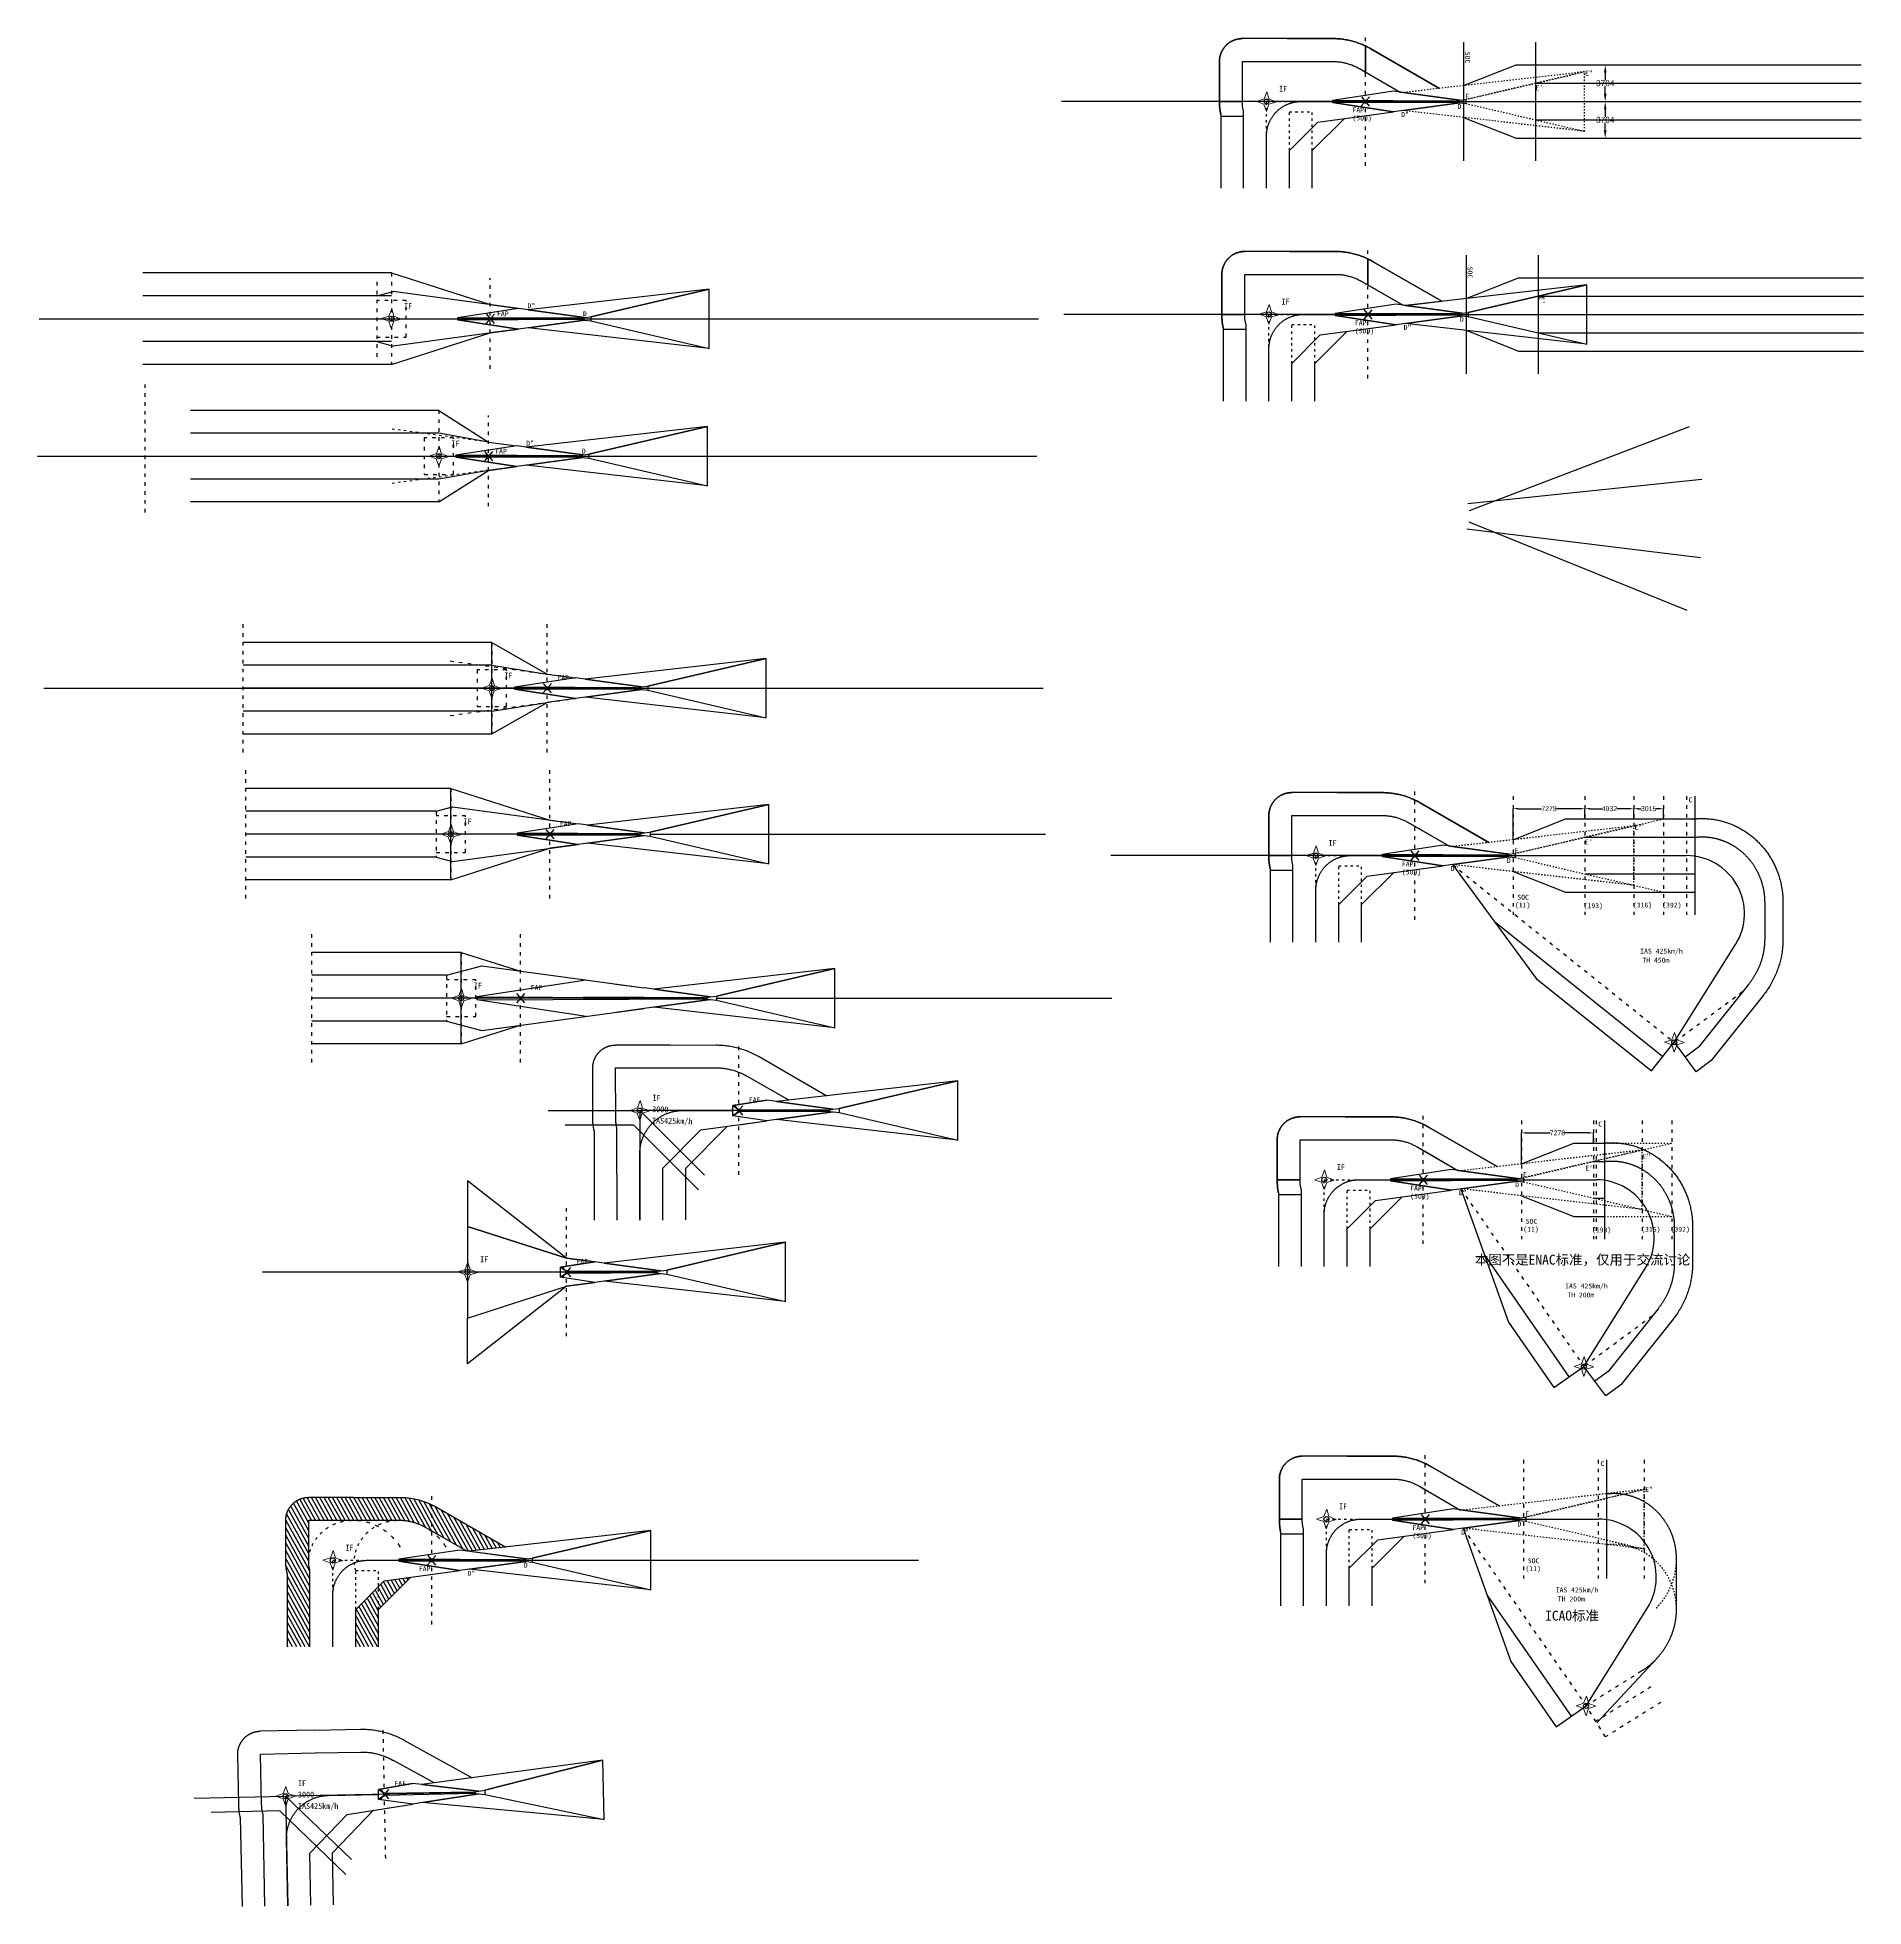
# Model space of a CAD drawing. Header units: metres. Extents: x -37642 to 147080, y -67569 to 121477.
import ezdxf
from ezdxf.enums import TextEntityAlignment as Align

# ---------------------------------------------------------------- set-up
doc = ezdxf.new("R2010")
doc.units = ezdxf.units.M
doc.header["$MEASUREMENT"] = 0
doc.header["$PDMODE"] = 3
doc.linetypes.add('ACAD_ISO03W100', pattern=[30, 12, -18])
doc.styles.add('Legend', font='simhei.ttf')
doc.styles.get("Standard").update_dxf_attribs({"font": 'arial.ttf'})
doc.dimstyles.get("Standard").update_dxf_attribs({"dimtxt": 0.18, "dimasz": 0.18, "dimexe": 0.18, "dimexo": 0.0625, "dimgap": 0.09, "dimtad": 0, "dimtih": 1, "dimtoh": 1, "dimdec": 4, "dimzin": 0, "dimdsep": 46, "dimtxsty": 'Standard', "dimcen": 0.09, "dimadec": 0, "dimazin": 0, "dimtfac": 1, "dimtdec": 4, "dimtofl": 0, "dimtmove": 0, "dimatfit": 3, "dimfxl": 1, "dimtolj": 1, "dimtzin": 0, "dimarcsym": 0})

# ---------------------------------------------------------------- blocks, each defined once
blk = doc.blocks.new('Flyby')
at = {"lineweight": 15}
blk.add_lwpolyline([(9, 997), (256, 256), (997, -9), (256, -256), (9, -997), (-256, -256), (-997, -9), (-256, 256)], close=True, dxfattribs=at)
blk.add_circle((0, 0), 254)
at = {"style": 'Legend'}
for tag, p in [('ALTITUDE', (1251, -136)), ('ROLE', (1251, 1017)), ('NAME', (1251, -1290))]:
    blk.add_attdef(tag, p, '', height=600, dxfattribs=at)
blk = doc.blocks.new('Fix')
for p, q in [((-410, 473), (410, -473)), ((401, 480), (-401, -480))]:
    blk.add_line(p, q)
at = {"style": 'Legend'}
for tag, p in [('ROLE', (1005, 856)), ('RADIAL', (1024, -85)), ('ALTITUDE', (1024, -1759)), ('DME', (1005, -912))]:
    blk.add_attdef(tag, p, '', height=500, dxfattribs=at)
blk = doc.blocks.new('*D4')
at = {"color": 0, "lineweight": -2, "transparency": 16777216}
for p, q in [((113903, 118693), (120944, 118693)), ((120943, 117893), (120943, 117148)), ((120943, 115789), (120943, 116535)), ((113903, 114989), (120944, 114989))]:
    blk.add_line(p, q, dxfattribs=at)
at = {"color": 0, "transparency": 16777216}
for points in [[(120810, 117893), (121077, 117893), (120943, 118693)], [(120810, 115789), (121077, 115789), (120943, 114989)]]:
    blk.add_solid(points, dxfattribs=at)
at = {"layer": 'Defpoints', "color": 0, "transparency": 16777216}
for p in [(113903, 118693), (113903, 114989), (120943, 114989)]:
    blk.add_point(p, dxfattribs=at)
at = {"color": 0, "transparency": 16777216, "insert": (120943, 116841), "char_height": 600, "attachment_point": 5}
blk.add_mtext('\\A1;3704', dxfattribs=at)
blk = doc.blocks.new('*D5')
at = {"color": 0, "lineweight": -2, "transparency": 16777216}
for p, q in [((113903, 114989), (120944, 114989)), ((120943, 114189), (120943, 113444)), ((120943, 112085), (120943, 112831)), ((113903, 111285), (120944, 111285))]:
    blk.add_line(p, q, dxfattribs=at)
at = {"color": 0, "transparency": 16777216}
for points in [[(120810, 114189), (121077, 114189), (120943, 114989)], [(120810, 112085), (121077, 112085), (120943, 111285)]]:
    blk.add_solid(points, dxfattribs=at)
at = {"layer": 'Defpoints', "color": 0, "transparency": 16777216}
for p in [(113903, 114989), (113903, 111285), (120943, 111285)]:
    blk.add_point(p, dxfattribs=at)
at = {"color": 0, "transparency": 16777216, "insert": (120943, 113137), "char_height": 600, "attachment_point": 5}
blk.add_mtext('\\A1;3704', dxfattribs=at)
blk = doc.blocks.new('*D12')
at = {"color": 0, "lineweight": -2, "transparency": 16777216}
for p, q in [((111620, 40336), (111620, 43468)), ((112120, 43468), (114514, 43468)), ((118398, 43468), (116004, 43468)), ((118898, 42431), (118898, 43468))]:
    blk.add_line(p, q, dxfattribs=at)
at = {"color": 0, "transparency": 16777216}
for points in [[(112120, 43552), (112120, 43385), (111620, 43468)], [(118398, 43552), (118398, 43385), (118898, 43468)]]:
    blk.add_solid(points, dxfattribs=at)
at = {"layer": 'Defpoints', "color": 0, "transparency": 16777216}
for p in [(118898, 43468), (118898, 42431), (111620, 40336)]:
    blk.add_point(p, dxfattribs=at)
at = {"color": 0, "transparency": 16777216, "insert": (115259, 43468), "char_height": 500, "attachment_point": 5}
blk.add_mtext('\\A1;7278', dxfattribs=at)
blk = doc.blocks.new('*D13')
at = {"color": 0, "lineweight": -2, "transparency": 16777216}
for p, q in [((118898, 42431), (118898, 43469)), ((119398, 43468), (120610, 43468)), ((123330, 43468), (122118, 43468)), ((123830, 42431), (123830, 43469))]:
    blk.add_line(p, q, dxfattribs=at)
at = {"color": 0, "transparency": 16777216}
for points in [[(119398, 43552), (119398, 43385), (118898, 43468)], [(123330, 43552), (123330, 43385), (123830, 43468)]]:
    blk.add_solid(points, dxfattribs=at)
at = {"layer": 'Defpoints', "color": 0, "transparency": 16777216}
for p in [(118898, 42431), (123830, 43468), (123830, 42431)]:
    blk.add_point(p, dxfattribs=at)
at = {"color": 0, "transparency": 16777216, "insert": (121364, 43468), "char_height": 500, "attachment_point": 5}
blk.add_mtext('\\A1;4932', dxfattribs=at)
blk = doc.blocks.new('*D14')
at = {"color": 0, "lineweight": -2, "transparency": 16777216}
for p, q in [((123830, 42431), (123830, 43469)), ((124330, 43468), (124590, 43468)), ((126346, 43468), (126086, 43468)), ((126846, 42431), (126846, 43469))]:
    blk.add_line(p, q, dxfattribs=at)
at = {"color": 0, "transparency": 16777216}
for points in [[(124330, 43552), (124330, 43385), (123830, 43468)], [(126346, 43552), (126346, 43385), (126846, 43468)]]:
    blk.add_solid(points, dxfattribs=at)
at = {"layer": 'Defpoints', "color": 0, "transparency": 16777216}
for p in [(123830, 42431), (126846, 43468), (126846, 42431)]:
    blk.add_point(p, dxfattribs=at)
at = {"color": 0, "transparency": 16777216, "insert": (125338, 43468), "char_height": 500, "attachment_point": 5}
blk.add_mtext('\\A1;3015', dxfattribs=at)
blk = doc.blocks.new('*D21')
at = {"color": 0, "lineweight": -2, "transparency": 16777216}
for p, q in [((112466, 7549), (112466, 10681)), ((112966, 10681), (115360, 10681)), ((119244, 10681), (116850, 10681)), ((119744, 9643), (119744, 10681))]:
    blk.add_line(p, q, dxfattribs=at)
at = {"color": 0, "transparency": 16777216}
for points in [[(112966, 10764), (112966, 10597), (112466, 10681)], [(119244, 10764), (119244, 10597), (119744, 10681)]]:
    blk.add_solid(points, dxfattribs=at)
at = {"layer": 'Defpoints', "color": 0, "transparency": 16777216}
for p in [(119744, 10681), (119744, 9643), (112466, 7549)]:
    blk.add_point(p, dxfattribs=at)
at = {"color": 0, "transparency": 16777216, "insert": (116105, 10681), "char_height": 500, "attachment_point": 5}
blk.add_mtext('\\A1;7278', dxfattribs=at)

msp = doc.modelspace()

# ---------------------------------------------------------------- hatches: boundary and pattern name
at = {"true_color": 0x939598}
h = msp.add_hatch(dxfattribs=at)
h.set_pattern_fill('ANSI31', color=252, scale=3000, angle=74)
h.paths.add_polyline_path([(-3128.1, -39270.6), (-5168.4, -37230.2), (-5442.9, -37504.7), (-5443.3, -41312.2), (-3128.3, -41312.5)])
h.paths.add_polyline_path([(-3127.9, -37504.9), (-2962.9, -37340), (-4120.5, -36182.3), (-5168.4, -37230.2), (-3128.1, -39270.6)])
h.paths.add_polyline_path([(117.6, -34259.6), (-2560.5, -34622.4), (-4120.5, -36182.3), (-2962.9, -37340)])
h.paths.add_polyline_path([(2797.9, -27213.5), (2679.5, -27146.5), (2558.8, -27080.9), (2437.2, -27017.6), (2314.8, -26956.6), (2241.7, -26921.7), (2241.7, -29565.4), (5753.1, -31592.3), (6057.8, -31633.6), (9729.9, -31215)])
h.paths.add_polyline_path([(2241.7, -26921.7), (2191.7, -26897.8), (2067.7, -26841.3), (1943.1, -26787.1), (1817.8, -26735.2), (1691.9, -26685.5), (1565.4, -26638.2), (1438.3, -26593.2), (1310.8, -26550.5), (1182.8, -26510.2), (1054.4, -26472.1), (925.7, -26436.4), (796.6, -26403), (667.2, -26371.9), (537.6, -26343.2), (407.8, -26316.7), (277.8, -26292.6), (147.8, -26270.9), (17.6, -26251.4), (-112.6, -26234.2), (-242.8, -26219.4), (-373, -26206.8), (-503, -26196.6), (-632.9, -26188.6), (-762.7, -26182.9), (-892.3, -26179.5), (-1021.6, -26178.4), (-5651.6, -26177.8), (-10200.4, -26178.2), (-10240.3, -26178.5), (-10280.7, -26179.6), (-10321.1, -26181.3), (-10361.4, -26183.8), (-10401.7, -26186.9), (-10441.9, -26190.8), (-10482.1, -26195.4), (-10522.1, -26200.7), (-10562.1, -26206.6), (-10601.9, -26213.3), (-10641.7, -26220.6), (-10681.2, -26228.7), (-10720.7, -26237.4), (-10760, -26246.9), (-10799.1, -26257), (-10838, -26267.8), (-10876.8, -26279.2), (-10915.3, -26291.4), (-10953.6, -26304.2), (-10991.7, -26317.7), (-11029.6, -26331.8), (-11067.2, -26346.6), (-11104.5, -26362.1), (-11141.5, -26378.2), (-11178.3, -26394.9), (-11214.8, -26412.3), (-11250.9, -26430.4), (-11286.8, -26449), (-11322.3, -26468.3), (-11357.5, -26488.2), (-11392.3, -26508.7), (-11426.7, -26529.8), (-11460.8, -26551.5), (-11494.5, -26573.8), (-11527.8, -26596.7), (-11560.7, -26620.1), (-11593.2, -26644.1), (-11625.2, -26668.7), (-11656.9, -26693.9), (-11688, -26719.6), (-11718.8, -26745.8), (-11749, -26772.6), (-11778.8, -26799.9), (-11808.1, -26827.7), (-11837, -26856), (-11865.3, -26884.8), (-11893.1, -26914.1), (-11920.4, -26943.9), (-11947.2, -26974.2), (-11973.4, -27004.9), (-11999.1, -27036.1), (-12024.3, -27067.7), (-12048.9, -27099.7), (-12072.9, -27132.2), (-12096.4, -27165.1), (-12119.3, -27198.4), (-12141.6, -27232.1), (-12163.3, -27266.2), (-12184.4, -27300.6), (-12204.9, -27335.4), (-12224.8, -27370.6), (-12244.1, -27406.1), (-12262.8, -27441.9), (-12280.8, -27478.1), (-12298.2, -27514.5), (-12315, -27551.3), (-12331.1, -27588.4), (-12346.5, -27625.7), (-12361.3, -27663.3), (-12375.5, -27701.1), (-12389, -27739.2), (-12401.8, -27777.5), (-12414, -27816), (-12425.5, -27854.8), (-12436.3, -27893.7), (-12446.4, -27932.8), (-12455.8, -27972.1), (-12464.6, -28011.6), (-12472.6, -28051.2), (-12480, -28090.9), (-12486.7, -28130.7), (-12492.6, -28170.7), (-12497.9, -28210.8), (-12502.5, -28250.9), (-12506.4, -28291.1), (-12509.6, -28331.4), (-12512, -28371.7), (-12513.8, -28412.1), (-12514.9, -28452.5), (-12515.2, -28492.9), (-12515.7, -32544.2), (-10200.7, -32544.2), (-10200.2, -28493.2), (-5652.9, -28492.8), (-5651.9, -28492.8), (-1021.9, -28493.4), (-933, -28494.2), (-843.8, -28496.5), (-754.4, -28500.4), (-664.8, -28505.9), (-575, -28513), (-485.1, -28521.7), (-395, -28531.9), (-304.9, -28543.8), (-214.7, -28557.3), (-124.4, -28572.4), (-34.2, -28589.2), (56, -28607.5), (146.2, -28627.5), (236.3, -28649.2), (326.2, -28672.4), (416.1, -28697.4), (505.7, -28723.9), (595.2, -28752.2), (684.4, -28782), (773.3, -28813.5), (862, -28846.7), (950.3, -28881.5), (1038.3, -28917.9), (1125.9, -28956), (1213, -28995.8), (1299.8, -29037.2), (1386, -29080.2), (1471.7, -29124.8), (1556.9, -29171.1), (1640.6, -29218.4), (2241.7, -29565.4)])
h.paths.add_polyline_path([(-10176.5, -33051.7), (-10183.1, -32990.9), (-10188.7, -32929.7), (-10193.2, -32868.1), (-10196.7, -32806.2), (-10199.1, -32744), (-10200.4, -32681.4), (-10200.7, -32636.2), (-10200.7, -32545), (-12515.7, -32544.8), (-12515.7, -32635.9), (-12515.7, -32645.4), (-12514.7, -32748.6), (-12511.8, -32851.4), (-12507.2, -32953.9), (-12500.8, -33056), (-12492.6, -33157.7), (-12482.7, -33259), (-12471.1, -33359.7), (-12457.7, -33460), (-12442.7, -33559.8), (-12425.9, -33659), (-12407.5, -33757.6), (-12387.4, -33855.5), (-12387.5, -34026.8), (-10072.5, -34027.1), (-10072.4, -33578.4), (-10087.8, -33521.9), (-10102.2, -33464.8), (-10115.7, -33407.3), (-10128.3, -33349.2), (-10139.9, -33290.6), (-10150.6, -33231.5), (-10160.2, -33172), (-10168.9, -33112.1)])
h.paths.add_polyline_path([(-10072.5, -34027.1), (-12387.5, -34026.8), (-12388.3, -41311.3), (-10073.3, -41311.6)])

# ---------------------------------------------------------------- linework, layer by layer
at = {"linetype": 'ACAD_ISO03W100', "ltscale": 30}
for p, q in [((96680.6, 108501.4), (96680.6, 121476.9)), ((96925.7, 86972.3), (96925.7, 99947.8)), ((-3313.3, 96742.3), (-3313.3, 89185.8)), ((-1831.3, 97652.5), (-1831.3, 88392.5)), ((8169.8, 87962.4), (8169.8, 97133.8)), ((-349.3, 94874.5), (-3313.3, 94874.5)), ((-349.3, 91170.5), (-349.3, 94874.5)), ((-3313.3, 91170.5), (-349.3, 91170.5)), ((-26741.3, 73422.1), (-26741.3, 86397.6)), ((2971.6, 83747.9), (2971.6, 74487.9)), ((7993.8, 74057.8), (7993.8, 83229.2)), ((4453.6, 80969.9), (1489.6, 80969.9)), ((1489.6, 80969.9), (1489.6, 77265.9)), ((4453.6, 77265.9), (4453.6, 80969.9)), ((1489.6, 77265.9), (4453.6, 77265.9)), ((-16810.2, 49166.5), (-16810.2, 62142)), ((13935.4, 49166.5), (13935.4, 62142)), ((8322, 60284.2), (8322, 51024.2)), ((4109.7, 58413), (16797.5, 56694.1)), ((9804, 57506.2), (6840, 57506.2)), ((6840, 57506.2), (6840, 53802.2)), ((9804, 53802.2), (9804, 57506.2)), ((4109.7, 52895.4), (16797.5, 54614.4)), ((6840, 53802.2), (9804, 53802.2)), ((-16559.1, 34402.2), (-16559.1, 47377.7)), ((14186.5, 34402.2), (14186.5, 47377.7)), ((4186.5, 45518.7), (4186.5, 36258.7)), ((101675.8, 32239.1), (101675.8, 45214.6)), ((111620.2, 44726.9), (111620.2, 32726.9)), ((118898, 44726.9), (118898, 32726.9)), ((123830.2, 44726.9), (123830.2, 32726.9)), ((126845.6, 44726.9), (126845.6, 32726.9)), ((129165.6, 44726.9), (129165.6, 32726.9)), ((2704.5, 43204.9), (2704.5, 38574.9)), ((5668.5, 42740.7), (2704.5, 42740.7)), ((5668.5, 39036.7), (5668.5, 42740.7)), ((2704.5, 39036.7), (5668.5, 39036.7)), ((105492, 37816.3), (127932.9, 19841)), ((-9865.2, 17814.4), (-9865.2, 30789.9)), ((11228.6, 17814.4), (11228.6, 30789.9)), ((5232.4, 28932.1), (5232.4, 19672.1)), ((3750.4, 26617.2), (3750.4, 21987.2)), ((6714.4, 26154.1), (3750.4, 26154.1)), ((6714.4, 22450.1), (6714.4, 26154.1)), ((134830.7, 24931.7), (127931.8, 19842.1)), ((3750.4, 22450.1), (6714.4, 22450.1)), ((33295.3, 6456.8), (33295.3, 19432.3)), ((102521.6, -548.5), (102521.6, 12427)), ((112466, 11939.3), (112466, -60.7)), ((119743.8, 11939.3), (119743.8, -60.7)), ((120023.8, 11939.3), (120023.8, -60.7)), ((124676, 11939.3), (124676, -60.7)), ((127691.4, 11939.3), (127691.4, -60.7)), ((106337.8, 5028.7), (118791.1, -12946.6)), ((15868.7, -9883.9), (15868.7, 3091.6)), ((125688.9, -7855.9), (118790, -12945.5)), ((102742.4, -34869.5, -300), (102742.4, -21894, -300)), ((112686.7, -22381.7, -300), (112686.7, -34381.7, -300)), ((120244.6, -22381.7, -300), (120244.6, -34381.7, -300)), ((124896.7, -22381.7, -300), (124896.7, -34381.7, -300)), ((2241.7, -39032), (2241.7, -26056.5)), ((106558.5, -29292.3, -300), (119011.9, -47267.6, -300)), ((124590.5, -43772.7), (119010.8, -47266.5, -300)), ((125573.4, -45342.4), (119993.7, -48836.2, -300)), ((126556.3, -46912.1), (120976.5, -50405.8, -300)), ((120973.5, -50398.7, -131.6), (119011.9, -47267.6, -300)), ((-2410.3, -62696.1), (-2659.8, -49723))]:
    msp.add_line(p, q, dxfattribs=at)
for p, q in [((106624.9, 120989.2), (106624.9, 108989.2)), ((113902.8, 120989.2), (113902.8, 108989.2)), ((106624.9, 116598.5), (111941.6, 118693.2)), ((111941.6, 118693.2), (146834.9, 118693.2)), ((99542.6, 116029.1), (93373.2, 115093.3)), ((99542.6, 116029.1), (93373.2, 115093.3)), ((106221.3, 115124.2), (99542.6, 116029.1)), ((100496.7, 115899.8), (106221.3, 115124.2)), ((113902.8, 116841.2), (146834.9, 116841.2)), ((105934.9, 114989.2), (65934.9, 114989.2)), ((105653.9, 115038.2), (93373.2, 115093.3)), ((93373.2, 115093.3), (93373.2, 114885.1)), ((93373.2, 115093.3), (93373.2, 115093.3)), ((93373.2, 115093.3), (105653.9, 115038.2)), ((93373.2, 114885.1), (105653.9, 114940.2)), ((93373.2, 114885.1), (105653.9, 114940.2)), ((93373.2, 114885.1), (99542.6, 113949.3)), ((99542.6, 113949.3), (93373.2, 114885.1)), ((93373.2, 114885.1), (93373.2, 114885.1)), ((106221.3, 114854.1), (99542.6, 113949.3)), ((100496.7, 114078.6), (106221.3, 114854.1)), ((105653.9, 115038.2), (106221.3, 115124.2)), ((105653.9, 114940.2), (105653.9, 115038.2)), ((105934.9, 114989.2), (105653.9, 114989.2)), ((105653.9, 114940.2), (106221.3, 114854.1)), ((106221.3, 115124.2), (106834.9, 115194.2)), ((106221.3, 114854.1), (106834.9, 114784.2)), ((106834.9, 115194.2), (106834.9, 114784.2)), ((108934.9, 114989.2), (146834.9, 114989.2)), ((91311.1, 110028.5), (94556.5, 113273.8)), ((106624.9, 113379.9), (111941.6, 111285.2)), ((113902.8, 113137.2), (146834.9, 113137.2)), ((111941.6, 111285.2), (146834.9, 111285.2)), ((106870, 99460), (106870, 87460)), ((114147.9, 99460), (114147.9, 87460)), ((-1831.3, 97652.6), (-26963.6, 97652.6)), ((119080, 96461.4, 300), (100741.9, 94370.6, 300)), ((106870, 95069.3), (112186.7, 97164)), ((119080, 96461.4), (107080, 93665)), ((107080, 93665, 300), (119080, 96461.4, 300)), ((112186.7, 97164), (147080, 97164)), ((119080, 90458.7, 300), (119080, 96461.4, 300)), ((-1831.3, 95337.6), (-26963.6, 95337.6)), ((30324.1, 96023.9), (11985.9, 93933.2)), ((30324.1, 96023.9), (18324.1, 93227.6)), ((18324.1, 93227.6), (30324.1, 96023.9)), ((30324.1, 90021.2), (30324.1, 96023.9)), ((114147.9, 95312), (147080, 95312)), ((-37465.6, 93022.6), (63617, 93022.6)), ((11031.8, 94062.4), (4862.4, 93126.7)), ((11031.8, 94062.4), (4862.4, 93126.7)), ((17143.1, 93071.5), (4862.4, 93126.7)), ((4862.4, 93126.7), (4862.4, 92918.5)), ((4862.4, 93126.7), (4862.4, 93126.7)), ((4862.4, 93126.7), (17143.1, 93071.5)), ((4862.4, 92918.5), (17143.1, 92973.6)), ((4862.4, 92918.5), (17143.1, 92973.6)), ((4862.4, 92918.5), (11031.8, 91982.7)), ((11031.8, 91982.7), (4862.4, 92918.5)), ((4862.4, 92918.5), (4862.4, 92918.5)), ((8169.8, 94450.2), (11031.8, 94062.4)), ((8169.8, 94450.2), (11031.8, 94062.4)), ((17710.4, 93157.6), (11031.8, 94062.4)), ((17710.4, 92887.5), (11031.8, 91982.7)), ((11985.9, 93933.2), (17710.4, 93157.6)), ((11985.9, 92112), (17710.4, 92887.5)), ((17143.1, 93071.5), (17710.4, 93157.6)), ((17143.1, 92973.6), (17143.1, 93071.5)), ((17424.1, 93022.6), (17143.1, 93022.6)), ((17143.1, 92973.6), (17710.4, 92887.5)), ((17710.4, 93157.6), (18324.1, 93227.6)), ((17710.4, 92887.5), (18324.1, 92817.5)), ((18324.1, 93227.6), (18324.1, 92817.5)), ((18324.1, 92817.5), (30324.1, 90021.2)), ((18324.1, 92817.5), (30324.1, 90021.2)), ((106180, 93460), (66180, 93460)), ((99787.8, 94499.9), (93618.3, 93564.1)), ((99787.8, 94499.9), (93618.3, 93564.1)), ((105899, 93509), (93618.3, 93564.1)), ((93618.3, 93564.1), (93618.3, 93355.9)), ((93618.3, 93564.1), (93618.3, 93564.1)), ((93618.3, 93564.1), (105899, 93509)), ((93618.3, 93355.9), (105899, 93411)), ((93618.3, 93355.9), (105899, 93411)), ((93618.3, 93355.9), (99787.8, 92420.2)), ((99787.8, 92420.2), (93618.3, 93355.9)), ((93618.3, 93355.9), (93618.3, 93355.9)), ((106466.4, 93595.1), (99787.8, 94499.9)), ((106466.4, 93325), (99787.8, 92420.2)), ((100741.9, 94370.6), (106466.4, 93595.1)), ((100741.9, 92549.4), (106466.4, 93325)), ((105899, 93509), (106466.4, 93595.1)), ((105899, 93411), (105899, 93509)), ((106180, 93460), (105899, 93460)), ((105899, 93411), (106466.4, 93325)), ((106466.4, 93595.1), (107080, 93665)), ((106466.4, 93325), (107080, 93255)), ((107080, 93665), (107080, 93255)), ((107080, 93255), (119080, 90458.7)), ((107080, 93255), (119080, 90458.7)), ((109180, 93460), (147080, 93460)), ((11031.8, 91982.7), (8169.8, 91594.9)), ((8169.8, 91594.9), (11031.8, 91982.7)), ((30324.1, 90021.2), (11985.9, 92112)), ((91556.2, 88499.3), (94801.6, 91744.7)), ((119080, 90458.7, 300), (100741.9, 92549.4, 300)), ((106870, 91850.8), (112186.7, 89756)), ((114147.9, 91608), (147080, 91608)), ((-1831.3, 90707.6), (-26963.6, 90707.6)), ((112186.7, 89756), (147080, 89756)), ((-1831.3, 88392.6), (-26963.6, 88392.6)), ((2971.6, 83748), (-22160.7, 83748)), ((2971.6, 81433), (-22160.7, 81433)), ((30148.1, 82119.3), (11810, 80028.6)), ((30148.1, 82119.3), (18148.1, 79323)), ((18148.1, 79323), (30148.1, 82119.3)), ((30148.1, 76116.6), (30148.1, 82119.3)), ((107224.2, 73637.3), (129453.3, 82117.5)), ((10855.9, 80157.8), (4686.4, 79222)), ((10855.9, 80157.8), (4686.4, 79222)), ((7993.8, 80545.6), (10855.9, 80157.8)), ((7993.8, 80545.6), (10855.9, 80157.8)), ((17534.5, 79253), (10855.9, 80157.8)), ((11810, 80028.6), (17534.5, 79253)), ((-37641.5, 79117.9), (63441, 79117.9)), ((16967.1, 79166.9), (4686.4, 79222)), ((4686.4, 79222), (4686.4, 79013.8)), ((4686.4, 79222), (4686.4, 79222)), ((4686.4, 79222), (16967.1, 79166.9)), ((4686.4, 79013.8), (16967.1, 79069)), ((4686.4, 79013.8), (16967.1, 79069)), ((4686.4, 79013.8), (10855.9, 78078.1)), ((10855.9, 78078.1), (4686.4, 79013.8)), ((4686.4, 79013.8), (4686.4, 79013.8)), ((10855.9, 78078.1), (7993.8, 77690.3)), ((7993.8, 77690.3), (10855.9, 78078.1)), ((17534.5, 78982.9), (10855.9, 78078.1)), ((11810, 78207.3), (17534.5, 78982.9)), ((30148.1, 76116.6), (11810, 78207.3)), ((16967.1, 79166.9), (17534.5, 79253)), ((16967.1, 79069), (16967.1, 79166.9)), ((17248.1, 79117.9), (16967.1, 79117.9)), ((16967.1, 79069), (17534.5, 78982.9)), ((17534.5, 79253), (18148.1, 79323)), ((17534.5, 78982.9), (18148.1, 78912.9)), ((18148.1, 79323), (18148.1, 78912.9)), ((18148.1, 78912.9), (30148.1, 76116.6)), ((18148.1, 78912.9), (30148.1, 76116.6)), ((2971.6, 76803), (-22160.7, 76803)), ((107054.8, 74349.2), (130721.4, 76787.2)), ((2971.6, 74488), (-22160.7, 74488)), ((107145.4, 72470.2), (129207.5, 63564.7)), ((106962.3, 71761.6), (130577.7, 68869.7)), ((8322, 60284.2), (-16810.2, 60284.2)), ((8322, 51025.3), (8322, 60285.3)), ((8322, 60284.2), (13935.4, 57081.8)), ((36089.8, 58655.6), (17751.6, 56564.8)), ((36089.8, 58655.6), (24089.8, 55859.2)), ((24089.8, 55859.2), (36089.8, 58655.6)), ((36089.8, 52652.9), (36089.8, 58655.6)), ((8322, 57969.2), (-16810.2, 57969.2)), ((8322, 57969.2), (13935.4, 57081.8)), ((13935.4, 57081.8), (16797.5, 56694.1)), ((-36992.8, 55654.2), (64089.8, 55654.2)), ((23189.8, 55654.2), (-16810.2, 55654.2)), ((16797.5, 56694.1), (10628, 55758.3)), ((16797.5, 56694.1), (10628, 55758.3)), ((22908.7, 55703.2), (10628, 55758.3)), ((10628, 55758.3), (10628, 55550.1)), ((10628, 55758.3), (10628, 55758.3)), ((10628, 55758.3), (22908.7, 55703.2)), ((10628, 55550.1), (22908.7, 55605.2)), ((10628, 55550.1), (22908.7, 55605.2)), ((10628, 55550.1), (16797.5, 54614.4)), ((16797.5, 54614.4), (10628, 55550.1)), ((10628, 55550.1), (10628, 55550.1)), ((23476.1, 55789.3), (16797.5, 56694.1)), ((23476.1, 55519.2), (16797.5, 54614.4)), ((17751.6, 56564.8), (23476.1, 55789.3)), ((17751.6, 54743.6), (23476.1, 55519.2)), ((22908.7, 55703.2), (23476.1, 55789.3)), ((22908.7, 55605.2), (22908.7, 55703.2)), ((23189.8, 55654.2), (22908.7, 55654.2)), ((22908.7, 55605.2), (23476.1, 55519.2)), ((23476.1, 55789.3), (24089.8, 55859.2)), ((23476.1, 55519.2), (24089.8, 55449.2)), ((24089.8, 55859.2), (24089.8, 55449.2)), ((24089.8, 55654.2), (64089.8, 55654.2)), ((24089.8, 55449.2), (36089.8, 52652.9)), ((24089.8, 55449.2), (36089.8, 52652.9)), ((8322, 53339.2), (-16810.2, 53339.2)), ((8322, 51025.3), (13935.4, 54226.6)), ((8322, 53339.2), (13935.4, 54226.6)), ((16797.5, 54614.4), (13935.4, 54226.6)), ((36089.8, 52652.9), (17751.6, 54743.6)), ((8322, 51024.2), (-16810.2, 51024.2)), ((4186.5, 45519.9), (-16559.1, 45519.9)), ((4186.5, 36259.9), (4186.5, 45519.9)), ((4186.5, 45519.9), (14186.5, 42317.5)), ((2704.5, 43204.9), (4360.8, 43648.7)), ((4360.8, 43648.7), (17048.6, 41929.8)), ((36340.9, 43891.2), (18002.7, 41800.5)), ((36340.9, 43891.2), (24340.9, 41094.9)), ((24340.9, 41094.9), (36340.9, 43891.2)), ((36340.9, 37888.6), (36340.9, 43891.2)), ((130004, 44726.9), (130004, 32726.9)), ((2704.5, 43204.9), (-16559.1, 43204.9)), ((17048.6, 41929.8), (10879.1, 40994)), ((17048.6, 41929.8), (10879.1, 40994)), ((14186.5, 42317.5), (17048.6, 41929.8)), ((23727.2, 41025), (17048.6, 41929.8)), ((18002.7, 41800.5), (23727.2, 41025)), ((111620.2, 40336.1), (116936.8, 42430.9)), ((116936.8, 42430.9), (130004, 42430.9)), ((23440.9, 40889.9), (-16559.1, 40889.9)), ((4360.8, 38131.1), (17048.6, 39850)), ((23159.8, 40938.9), (10879.1, 40994)), ((10879.1, 40994), (10879.1, 40785.8)), ((10879.1, 40994), (10879.1, 40994)), ((10879.1, 40994), (23159.8, 40938.9)), ((10879.1, 40785.8), (23159.8, 40840.9)), ((10879.1, 40785.8), (23159.8, 40840.9)), ((10879.1, 40785.8), (17048.6, 39850)), ((17048.6, 39850), (10879.1, 40785.8)), ((10879.1, 40785.8), (10879.1, 40785.8)), ((17048.6, 39850), (14186.5, 39462.3)), ((23727.2, 40754.9), (17048.6, 39850)), ((18002.7, 39979.3), (23727.2, 40754.9)), ((36340.9, 37888.6), (18002.7, 39979.3)), ((23159.8, 40938.9), (23727.2, 41025)), ((23159.8, 40840.9), (23159.8, 40938.9)), ((23440.9, 40889.9), (23159.8, 40889.9)), ((23159.8, 40840.9), (23727.2, 40754.9)), ((23727.2, 41025), (24340.9, 41094.9)), ((23727.2, 40754.9), (24340.9, 40684.9)), ((24340.9, 41094.9), (24340.9, 40684.9)), ((24340.9, 40889.9), (64340.9, 40889.9)), ((24340.9, 40684.9), (36340.9, 37888.6)), ((24340.9, 40684.9), (36340.9, 37888.6)), ((104537.9, 39766.7), (98368.4, 38831)), ((104537.9, 39766.7), (98368.4, 38831)), ((111216.5, 38861.9), (104537.9, 39766.7)), ((118898, 40578.9), (130004, 40578.9)), ((2704.5, 38574.9), (-16559.1, 38574.9)), ((2704.5, 38574.9), (4360.8, 38131.1)), ((4186.5, 36259.9), (14186.5, 39462.3)), ((110930.2, 38726.9), (70930.2, 38726.9)), ((110649.1, 38775.9), (98368.4, 38831)), ((98368.4, 38831), (98368.4, 38622.8)), ((98368.4, 38831), (98368.4, 38831)), ((98368.4, 38831), (110649.1, 38775.9)), ((98368.4, 38622.8), (110649.1, 38677.9)), ((98368.4, 38622.8), (110649.1, 38677.9)), ((98368.4, 38622.8), (104537.9, 37687)), ((104537.9, 37687), (98368.4, 38622.8)), ((98368.4, 38622.8), (98368.4, 38622.8)), ((111216.5, 38591.8), (104537.9, 37687)), ((105492, 39637.5), (111216.5, 38861.9)), ((105492, 37816.3), (111216.5, 38591.8)), ((105492, 37816.3), (113965.4, 26283.3)), ((110649.1, 38775.9), (111216.5, 38861.9)), ((110649.1, 38677.9), (110649.1, 38775.9)), ((110930.2, 38726.9), (110649.1, 38726.9)), ((110649.1, 38677.9), (111216.5, 38591.8)), ((111216.5, 38861.9), (111830.2, 38931.9)), ((111216.5, 38591.8), (111830.2, 38521.9)), ((111830.2, 38931.9), (111830.2, 38521.9)), ((4186.5, 36259.9), (-16559.1, 36259.9)), ((96306.3, 33766.2), (99551.7, 37011.5)), ((111620.2, 37117.6), (116936.8, 35022.9)), ((118898, 36874.9), (130004, 36874.9)), ((116936.8, 35022.9), (130004, 35022.9)), ((137071.6, 33976.8), (137071.6, 30272.8)), ((138923.6, 33976.8), (138923.6, 30272.8)), ((109728.7, 32049.8), (126775.1, 18395.5)), ((5233.5, 28932.2), (-9865.2, 28932.2)), ((5233.5, 19672.2), (5233.5, 28932.2)), ((5233.5, 28932.2), (11228.6, 27037.4)), ((3750.4, 26617.2), (-9865.2, 26617.2)), ((3750.4, 26617.2), (7303.4, 27569.2)), ((7303.4, 27569.2), (23742.5, 25342)), ((43034.8, 27303.5), (24696.6, 25212.8)), ((43034.8, 27303.5), (31034.8, 24507.2)), ((31034.8, 24507.2), (43034.8, 27303.5)), ((43034.8, 21300.8), (43034.8, 27303.5)), ((17883.2, 26135.8), (6798.9, 24454.6)), ((20880.5, 25729.8), (23742.5, 25342)), ((30421.2, 24437.2), (23742.5, 25342)), ((24696.6, 25212.8), (30421.2, 24437.2)), ((113965.4, 26283.3), (125617.3, 16950.1)), ((135428.1, 25680.5), (130368.2, 19338.1)), ((136946.7, 24614.4), (131663.6, 17992.3)), ((30134.8, 24302.2), (-9865.2, 24302.2)), ((6798.9, 24454.6), (6798.9, 24149.7)), ((6798.9, 24454.6), (29853.8, 24351.1)), ((6798.9, 24149.7), (29853.8, 24253.2)), ((17883.2, 22468.5), (6798.9, 24149.7)), ((7303.4, 21035.1), (23742.5, 23262.3)), ((29853.8, 24351.1), (17573.1, 24406.3)), ((17573.1, 24406.3), (17573.1, 24406.3)), ((17573.1, 24198.1), (29853.8, 24253.2)), ((17573.1, 24198.1), (17573.1, 24198.1)), ((23742.5, 23262.3), (20880.5, 22874.5)), ((30421.2, 24167.1), (23742.5, 23262.3)), ((24696.6, 23391.6), (30421.2, 24167.1)), ((43034.8, 21300.8), (24696.6, 23391.6)), ((29853.8, 24351.1), (30421.2, 24437.2)), ((29853.8, 24253.2), (29853.8, 24351.1)), ((30134.8, 24302.2), (29853.8, 24302.2)), ((29853.8, 24253.2), (30421.2, 24167.1)), ((30421.2, 24437.2), (31034.8, 24507.2)), ((30421.2, 24167.1), (31034.8, 24097.1)), ((31034.8, 24507.2), (31034.8, 24097.1)), ((31034.8, 24302.2), (71034.8, 24302.2)), ((31034.8, 24097.1), (43034.8, 21300.8)), ((31034.8, 24097.1), (43034.8, 21300.8)), ((3750.4, 21987.2), (-9865.2, 21987.2)), ((3750.4, 21987.2), (7303.4, 21035.1)), ((5233.5, 19672.2), (11228.6, 21566.9)), ((5233.5, 19672.2), (-9865.2, 19672.2)), ((125617.3, 16950.1), (127932.9, 19841)), ((130132.2, 16862.5), (127934, 19842.1)), ((130368.2, 19338.1), (129031.3, 18351.8)), ((131663.6, 17992.3), (130132.2, 16862.5)), ((38353.4, 13992), (34195.7, 16391.8)), ((55444.3, 15961.4), (37108.6, 13848.6)), ((55444.3, 15961.4), (43447.7, 13150.6)), ((43447.7, 13150.6), (55444.3, 15961.4)), ((55451.5, 9958.7), (55444.3, 15961.4)), ((32693, 13447.5), (36154.4, 13976.7)), ((36154.4, 13976.7), (32693, 13447.5)), ((32694.2, 12418), (32693, 13447.5)), ((32693, 13447.5), (33328.5, 13022.6)), ((32694.2, 12418), (32693, 13447.5)), ((32693, 13447.5), (33328.5, 13022.6)), ((37108.6, 13848.6), (36154.4, 13976.7)), ((42834.1, 13079.9), (37108.6, 13848.6)), ((37108.6, 13848.6), (42834.1, 13079.9)), ((23293.6, 12944.5), (23306.9, 1868.5)), ((42547.9, 12944.5), (23296.4, 12944.5)), ((27931.9, 7125.1), (32151.7, 11349.5)), ((32694.2, 12418), (33328.8, 12844.4)), ((33328.8, 12844.4), (32694.2, 12418)), ((36156.9, 11897), (32694.2, 12418)), ((36156.9, 11897), (32694.2, 12418)), ((33295.3, 11505.8), (36156.9, 11897)), ((33295.3, 11505.8), (36156.9, 11897)), ((42266.8, 12993.2), (33328.5, 13022.6)), ((33328.5, 13022.6), (33328.8, 12844.4)), ((33328.5, 13022.6), (42266.8, 12993.2)), ((33328.5, 13022.6), (33328.8, 12844.4)), ((33328.8, 12844.4), (42266.9, 12895.2)), ((33328.8, 12844.4), (42266.9, 12895.2)), ((37110.8, 12027.4), (36156.9, 11897)), ((42834.4, 12809.8), (37110.8, 12027.4)), ((37110.8, 12027.4), (42834.4, 12809.8)), ((55451.5, 9958.7), (37110.8, 12027.4)), ((42266.8, 12993.2), (42834.1, 13079.9)), ((42266.9, 12895.2), (42266.8, 12993.2)), ((42547.9, 12944.5), (42266.9, 12944.2)), ((42266.9, 12895.2), (42834.4, 12809.8)), ((42834.1, 13079.9), (43447.7, 13150.6)), ((42834.4, 12809.8), (43448.2, 12740.6)), ((43447.7, 13150.6), (43448.2, 12740.6)), ((43448.2, 12740.6), (55451.5, 9958.7)), ((43448.2, 12740.6), (55451.5, 9958.7)), ((120862.2, 11939.3), (120862.2, -60.7)), ((112466, 7548.6), (117782.6, 9643.3)), ((117782.6, 9643.3), (120862.2, 9643.3)), ((119743.8, 7791.3), (120862.2, 7791.3)), ((105383.7, 6979.1), (99214.2, 6043.4)), ((105383.7, 6979.1), (99214.2, 6043.4)), ((111494.9, 5988.3), (99214.2, 6043.4)), ((99214.2, 6043.4), (99214.2, 5835.2)), ((99214.2, 6043.4), (99214.2, 6043.4)), ((99214.2, 6043.4), (111494.9, 5988.3)), ((99214.2, 5835.2), (111494.9, 5890.3)), ((99214.2, 5835.2), (111494.9, 5890.3)), ((99214.2, 5835.2), (105383.7, 4899.4)), ((105383.7, 4899.4), (99214.2, 5835.2)), ((99214.2, 5835.2), (99214.2, 5835.2)), ((112062.3, 6074.3), (105383.7, 6979.1)), ((112062.3, 5804.2), (105383.7, 4899.4)), ((106337.8, 6849.9), (112062.3, 6074.3)), ((106337.8, 5028.7), (112062.3, 5804.2)), ((111494.9, 5988.3), (112062.3, 6074.3)), ((111494.9, 5890.3), (111494.9, 5988.3)), ((111776, 5939.3), (111494.9, 5939.3)), ((111494.9, 5890.3), (112062.3, 5804.2)), ((112062.3, 6074.3), (112676, 6144.3)), ((112062.3, 5804.2), (112676, 5734.3)), ((112676, 6144.3), (112676, 5734.3)), ((97152.1, 978.6), (100397.6, 4223.9)), ((106337.8, 5028.7), (111165.4, -8443.6)), ((112466, 4330), (117782.6, 2235.3)), ((119743.8, 4087.3), (120862.2, 4087.3)), ((117782.6, 2235.3), (120862.2, 2235.3)), ((127929.8, 1189.2), (127929.8, -2514.8)), ((129781.8, 1189.2), (129781.8, -2514.8)), ((108751.6, -1707.5), (117268.8, -14001.3)), ((25121.3, -3396.2), (-14878.7, -3396.2)), ((126286.3, -7107.1), (121226.4, -13449.5)), ((111165.4, -8443.6), (115746.4, -15056)), ((127804.9, -8173.2), (122521.8, -14795.3)), ((115746.4, -15056), (118791.1, -12946.6)), ((120989.3, -15926.2), (118791.1, -12946.6)), ((121226.4, -13449.5), (119889.5, -14435.8)), ((122520.7, -14796.4), (120989.3, -15926.2)), ((121082.9, -22381.7, -300), (121082.9, -34381.7, -300)), ((105604.4, -27341.8, -300), (99435, -28277.6, -300)), ((105604.4, -27341.8, -300), (99435, -28277.6, -300)), ((111715.7, -28332.7, -300), (99435, -28277.6, -300)), ((99435, -28277.6, -300), (99435, -28485.8, -300)), ((99435, -28277.6, -300), (99435, -28277.6, -300)), ((99435, -28277.6, -300), (111715.7, -28332.7, -300)), ((112283.1, -28246.7, -300), (105604.4, -27341.8, -300)), ((106558.5, -27471.1, -300), (112283.1, -28246.7, -300)), ((111715.7, -28332.7, -300), (112283.1, -28246.7, -300)), ((111715.7, -28430.7, -300), (111715.7, -28332.7, -300)), ((112283.1, -28246.7, -300), (112896.7, -28176.7, -300)), ((112896.7, -28176.7, -300), (112896.7, -28586.7, -300)), ((24396, -29542.9), (6057.8, -31633.6)), ((24396, -29542.9), (12396, -32339.2)), ((12396, -32339.2), (24396, -29542.9)), ((24396, -35545.6), (24396, -29542.9)), ((97372.8, -33342.4, -300), (100618.3, -30097.1, -300)), ((99435, -28485.8, -300), (111715.7, -28430.7, -300)), ((99435, -28485.8, -300), (111715.7, -28430.7, -300)), ((99435, -28485.8, -300), (105604.4, -29421.6, -300)), ((105604.4, -29421.6, -300), (99435, -28485.8, -300)), ((99435, -28485.8, -300), (99435, -28485.8, -300)), ((112283.1, -28516.8, -300), (105604.4, -29421.6, -300)), ((106558.5, -29292.3, -300), (112283.1, -28516.8, -300)), ((106558.5, -29292.3, -300), (111386.1, -42764.6, -300)), ((111996.7, -28381.7, -300), (111715.7, -28381.7, -300)), ((111715.7, -28430.7, -300), (112283.1, -28516.8, -300)), ((112283.1, -28516.8, -300), (112896.7, -28586.7, -300)), ((5103.7, -31504.4), (-1065.7, -32440.1)), ((5103.7, -31504.4), (-1065.7, -32440.1)), ((11782.3, -32409.2), (5103.7, -31504.4)), ((6057.8, -31633.6), (11782.3, -32409.2)), ((11215, -32495.2), (-1065.7, -32440.1)), ((-1065.7, -32440.1), (-1065.7, -32648.3)), ((-1065.7, -32440.1), (-1065.7, -32440.1)), ((-1065.7, -32440.1), (11215, -32495.2)), ((-1065.7, -32648.3), (11215, -32593.2)), ((-1065.7, -32648.3), (11215, -32593.2)), ((-1065.7, -32648.3), (5103.7, -33584.1)), ((5103.7, -33584.1), (-1065.7, -32648.3)), ((-1065.7, -32648.3), (-1065.7, -32648.3)), ((11782.3, -32679.3), (5103.7, -33584.1)), ((6057.8, -33454.8), (11782.3, -32679.3)), ((24396, -35545.6), (6057.8, -33454.8)), ((11215, -32495.2), (11782.3, -32409.2)), ((11215, -32593.2), (11215, -32495.2)), ((11496, -32544.2), (11215, -32544.2)), ((11215, -32593.2), (11782.3, -32679.3)), ((11496, -32544.2), (51496, -32544.2)), ((11782.3, -32409.2), (12396, -32339.2)), ((11782.3, -32679.3), (12396, -32749.2)), ((12396, -32339.2), (12396, -32749.2)), ((12396, -32749.2), (24396, -35545.6)), ((12396, -32749.2), (24396, -35545.6)), ((128121.8, -32389.4), (128121.8, -37522.4)), ((-3127.9, -37504.9), (117.6, -34259.6)), ((108972.3, -36028.5, -300), (117489.5, -48322.3, -300)), ((111386.1, -42764.6, -300), (115967.2, -49377, -300)), ((126182.5, -42447.9), (120091.9, -48991.4, -407.4)), ((115967.2, -49377, -300), (119011.9, -47267.6, -300)), ((2501.9, -55065), (-1701.1, -52745.7)), ((19551.8, -52767.4), (1260.2, -55232.4)), ((19551.8, -52767.4), (7611.5, -55808.3)), ((7611.5, -55808.3), (19551.8, -52767.4)), ((19674.5, -58768.8), (19551.8, -52767.4)), ((-12535, -56401.9), (-12308.7, -67475.7)), ((6715.8, -56031.7), (-12532.2, -56401.9)), ((-3147, -55718.4), (303.6, -55122.6)), ((303.6, -55122.6), (-3147, -55718.4)), ((-3125.9, -56747.6), (-3147, -55718.4)), ((-3147, -55718.4), (-2503.3, -56130.9)), ((-3125.9, -56747.6), (-3147, -55718.4)), ((-3147, -55718.4), (-2503.3, -56130.9)), ((-3125.9, -56747.6), (-2499.7, -56309.1)), ((-2499.7, -56309.1), (-3125.9, -56747.6)), ((6433.8, -55988.4), (-2503.3, -56130.9)), ((-2503.3, -56130.9), (6433.8, -55988.4)), ((-2503.3, -56130.9), (-2499.7, -56309.1)), ((-2503.3, -56130.9), (-2499.7, -56309.1)), ((-2499.7, -56309.1), (6435.9, -56086.4)), ((-2499.7, -56309.1), (6435.9, -56086.4)), ((1260.2, -55232.4), (303.6, -55122.6)), ((6999.4, -55890.8), (1260.2, -55232.4)), ((1260.2, -55232.4), (6999.4, -55890.8)), ((7004.9, -56160.8), (1297.4, -57053.2)), ((1297.4, -57053.2), (7004.9, -56160.8)), ((6433.8, -55988.4), (6999.4, -55890.8)), ((6435.9, -56086.4), (6433.8, -55988.4)), ((6715.8, -56031.7), (6434.8, -56037.4)), ((6435.9, -56086.4), (7004.9, -56160.8)), ((6999.4, -55890.8), (7611.5, -55808.3)), ((7004.9, -56160.8), (7619.8, -56218.2)), ((7611.5, -55808.3), (7619.8, -56218.2)), ((7619.8, -56218.2), (19674.5, -58768.8)), ((7619.8, -56218.2), (19674.5, -58768.8)), ((-7785.6, -62131.1), (-3647.8, -57826.3)), ((346.1, -57201.9), (-3125.9, -56747.6)), ((346.1, -57201.9), (-3125.9, -56747.6)), ((-2507.4, -57648.1), (346.1, -57201.9)), ((-2507.4, -57648.1), (346.1, -57201.9)), ((1297.4, -57053.2), (346.1, -57201.9)), ((19674.5, -58768.8), (1297.4, -57053.2))]:
    msp.add_line(p, q)
at = {"linetype": 'ACAD_ISO03W100', "ltscale": 10}
for p, q in [((118834.9, 117990.5, 300), (100496.7, 115899.8, 300)), ((118834.9, 117990.5), (106834.9, 115194.2)), ((106834.9, 115194.2, 300), (118834.9, 117990.5, 300)), ((118834.9, 111987.9, 300), (118834.9, 117990.5, 300)), ((118834.9, 111987.9, 300), (100496.7, 114078.6, 300)), ((106834.9, 114784.2), (118834.9, 111987.9)), ((106834.9, 114784.2), (118834.9, 111987.9)), ((123830.2, 41728.2, 300), (105492, 39637.5, 300)), ((111830.2, 38931.9, 300), (126845.6, 42430.9, 300)), ((123830.2, 41728.2), (111830.2, 38931.9)), ((123830.2, 35725.6, 300), (123830.2, 41728.2, 300)), ((123830.2, 35725.6, 300), (105492, 37816.3, 300)), ((111830.2, 38521.9), (123830.2, 35725.6)), ((111830.2, 38521.9), (126845.6, 35022.9)), ((112676, 6144.3, 300), (127691.4, 9643.3, 300)), ((120862.2, 9643.3), (127691.4, 9643.3)), ((124676, 8940.6, 300), (106337.8, 6849.9, 300)), ((124676, 8940.6), (112676, 6144.3)), ((124676, 2938, 300), (124676, 8940.6, 300)), ((112676, 5734.3), (124676, 2938)), ((112676, 5734.3), (127691.4, 2235.3)), ((124676, 2938, 300), (106337.8, 5028.7, 300)), ((120862.2, 2235.3), (127691.4, 2235.3)), ((124896.7, -25380.4), (106558.5, -27471.1)), ((124896.7, -25380.4, -300), (112896.7, -28176.7, -300)), ((112896.7, -28176.7), (124896.7, -25380.4)), ((124896.7, -31383), (124896.7, -25380.4)), ((124896.7, -31383), (106558.5, -29292.3)), ((112896.7, -28586.7, -300), (124896.7, -31383, -300)), ((112896.7, -28586.7, -300), (124896.7, -31383, -300))]:
    msp.add_line(p, q, dxfattribs=at)
at = {"linetype": 'ACAD_ISO03W100', "ltscale": 20}
for p, q in [((86680.6, 114989.2), (89765.7, 114989.2)), ((86680.6, 111063), (86680.6, 114989.2)), ((88996.1, 113955), (91311.1, 113955)), ((88996.1, 110028.8), (88996.1, 113955)), ((91311.1, 110028.5), (91311.1, 113955)), ((86925.7, 93460), (90010.8, 93460)), ((86925.7, 89533.8), (86925.7, 93460)), ((89241.2, 92425.8), (91556.2, 92425.8)), ((89241.2, 88499.6), (89241.2, 92425.8)), ((91556.2, 88499.3), (91556.2, 92425.8)), ((91675.8, 38726.9), (94760.9, 38726.9)), ((91675.8, 34800.6), (91675.8, 38726.9)), ((93991.3, 37692.7), (96306.3, 37692.7)), ((93991.3, 33766.5), (93991.3, 37692.7)), ((96306.3, 33766.2), (96306.3, 37692.7)), ((92521.6, 5939.3), (95606.7, 5939.3)), ((92521.6, 2013), (92521.6, 5939.3)), ((94837.1, 4905.1), (97152.1, 4905.1)), ((94837.1, 978.9), (94837.1, 4905.1)), ((97152.1, 978.6), (97152.1, 4905.1)), ((92742.4, -28381.7, -300), (95827.5, -28381.7, -300)), ((92742.4, -32307.9, -300), (92742.4, -28381.7, -300)), ((95057.8, -29415.9, -300), (97372.8, -29415.9, -300)), ((95057.8, -33342.1, -300), (95057.8, -29415.9, -300)), ((97372.8, -33342.4, -300), (97372.8, -29415.9, -300)), ((-7758.3, -32544.2), (-4673.2, -32544.2)), ((-7758.3, -36470.5), (-7758.3, -32544.2)), ((-5442.9, -33578.4), (-3127.9, -33578.4)), ((-5442.9, -37504.7), (-5442.9, -33578.4)), ((-3127.9, -37504.9), (-3127.9, -33578.4))]:
    msp.add_line(p, q, dxfattribs=at)
at = {"lineweight": 30}
for p, q in [((105934.9, 114989.2), (108934.9, 114989.2)), ((106180, 93460), (109180, 93460)), ((110930.2, 38726.9), (113930.2, 38726.9)), ((111776, 5939.3), (114776, 5939.3)), ((111996.7, -28381.7, -300), (114996.7, -28381.7, -300))]:
    msp.add_line(p, q, dxfattribs=at)
at = {"color": 5, "lineweight": 30}
for p, q in [((-1831.3, 97652.6), (8169.8, 94450.2)), ((-1831.3, 88392.6), (8169.8, 91594.9)), ((2971.6, 83747.9), (7993.8, 80545.6)), ((2971.6, 74487.9), (7993.8, 77690.3))]:
    msp.add_line(p, q, dxfattribs=at)
at = {"color": 1, "lineweight": 30}
for p, q in [((-3313.6, 95337.5), (-1656.7, 95781.5)), ((11031.8, 94062.4), (-1656.7, 95781.5)), ((11031.8, 91982.7), (-1656.6, 90263.7)), ((-3313.3, 90707.6), (-1656.6, 90263.7)), ((7993.8, 80545.6), (2971.6, 81433)), ((7993.8, 77690.3), (2971.6, 76803)), ((113930.2, 38726.9), (129165.6, 38726.9)), ((127932.9, 19841), (134137.5, 29745.1)), ((114776, 5939.3), (120023.8, 5939.3)), ((118791.1, -12946.6), (124995.7, -3042.5)), ((114996.7, -28381.7, -300), (120244.6, -28381.7, -300)), ((119011.9, -47267.6, -300), (125216.5, -37363.5, -300))]:
    msp.add_line(p, q, dxfattribs=at)
at = {"color": 1, "linetype": 'ACAD_ISO03W100', "lineweight": 30, "ltscale": 20}
for p, q in [((7993.8, 80545.6), (-1832.7, 81876.8)), ((7993.8, 77690.3), (-1832.6, 76359.1))]:
    msp.add_line(p, q, dxfattribs=at)
for points in [[(96680.6, 120611.8), (96630.6, 120635.6), (96506.7, 120692.1), (96382, 120746.3), (96256.7, 120798.3), (96130.8, 120847.9), (96004.3, 120895.2), (95877.3, 120940.2), (95749.7, 120982.9), (95621.8, 121023.3), (95493.4, 121061.3), (95364.6, 121097), (95235.5, 121130.4), (95106.2, 121161.5), (94976.5, 121190.3), (94846.7, 121216.7), (94716.8, 121240.8), (94586.7, 121262.6), (94456.5, 121282), (94326.3, 121299.2), (94196.1, 121314), (94066, 121326.6), (93935.9, 121336.9), (93806, 121344.8), (93676.2, 121350.5), (93546.7, 121353.9), (93417.3, 121355), (88787.3, 121355.6), (84238.5, 121355.3), (84198.6, 121354.9), (84158.2, 121353.9), (84117.8, 121352.1), (84077.5, 121349.6), (84037.2, 121346.5), (83997, 121342.6), (83956.9, 121338), (83916.8, 121332.8), (83876.9, 121326.8), (83837, 121320.1), (83797.3, 121312.8), (83757.7, 121304.7), (83718.2, 121296), (83678.9, 121286.6), (83639.8, 121276.5), (83600.9, 121265.7), (83562.2, 121254.2), (83523.6, 121242.1), (83485.3, 121229.2), (83447.2, 121215.8), (83409.4, 121201.6), (83371.8, 121186.8), (83334.4, 121171.3), (83297.4, 121155.2), (83260.6, 121138.5), (83224.1, 121121.1), (83188, 121103.1), (83152.1, 121084.4), (83116.6, 121065.1), (83081.5, 121045.3), (83046.7, 121024.8), (83012.2, 121003.6), (82978.1, 120981.9), (82944.4, 120959.6), (82911.1, 120936.8), (82878.2, 120913.3), (82845.7, 120889.3), (82813.7, 120864.7), (82782.1, 120839.5), (82750.9, 120813.8), (82720.2, 120787.6), (82689.9, 120760.8), (82660.1, 120733.5), (82630.8, 120705.7), (82602, 120677.4), (82573.6, 120648.6), (82545.8, 120619.3), (82518.5, 120589.5), (82491.8, 120559.3), (82465.5, 120528.5), (82439.8, 120497.4), (82414.7, 120465.7), (82390, 120433.7), (82366, 120401.2), (82342.5, 120368.3), (82319.7, 120335), (82297.4, 120301.3), (82275.6, 120267.3), (82254.5, 120232.8), (82234, 120198), (82214.1, 120162.8), (82194.8, 120127.3), (82176.2, 120091.5), (82158.1, 120055.4), (82140.7, 120018.9), (82124, 119982.1), (82107.9, 119945.1), (82092.4, 119907.7), (82077.6, 119870.2), (82063.4, 119832.3), (82049.9, 119794.2), (82037.1, 119755.9), (82025, 119717.4), (82013.5, 119678.6), (82002.7, 119639.7), (81992.6, 119600.6), (81983.1, 119561.3), (81974.4, 119521.9), (81966.3, 119482.3), (81958.9, 119442.5), (81952.3, 119402.7), (81946.3, 119362.7), (81941, 119322.7), (81936.4, 119282.5), (81932.6, 119242.3), (81929.4, 119202), (81926.9, 119161.7), (81925.1, 119121.3), (81924.1, 119081), (81923.7, 119040.5), (81923.2, 114989.2), (84238.2, 114989.2), (84238.7, 119040.3), (88786.1, 119040.6), (88787.1, 119040.6), (93417.1, 119040), (93506, 119039.3), (93595.1, 119036.9), (93684.5, 119033), (93774.1, 119027.5), (93863.9, 119020.4), (93953.9, 119011.8), (94043.9, 119001.5), (94134.1, 118989.6), (94224.3, 118976.1), (94314.5, 118961), (94404.7, 118944.3), (94495, 118925.9), (94585.1, 118905.9), (94675.2, 118884.3), (94765.2, 118861), (94855, 118836.1), (94944.6, 118809.5), (95034.1, 118781.3), (95123.3, 118751.4), (95212.3, 118719.9), (95300.9, 118686.7), (95389.2, 118651.9), (95477.2, 118615.5), (95564.8, 118577.4), (95652, 118537.6), (95738.7, 118496.3), (95824.9, 118453.3), (95910.7, 118408.6), (95995.9, 118362.3), (96079.5, 118315), (96680.6, 117968), (96680.6, 120611.8)], [(84262.4, 114481.7), (84255.8, 114542.5), (84250.2, 114603.7), (84245.7, 114665.3), (84242.2, 114727.2), (84239.8, 114789.5), (84238.5, 114852), (84238.2, 114897.2), (84238.2, 114988.4), (81923.2, 114988.7), (81923.2, 114897.5), (81923.2, 114888), (81924.3, 114784.9), (81927.1, 114682), (81931.7, 114579.5), (81938.1, 114477.4), (81946.3, 114375.7), (81956.2, 114274.5), (81967.8, 114173.7), (81981.2, 114073.4), (81996.2, 113973.7), (82013, 113874.5), (82031.4, 113775.9), (82051.5, 113677.9), (82051.5, 113506.6), (84366.5, 113506.4), (84366.5, 113955), (84351.2, 114011.5), (84336.7, 114068.6), (84323.2, 114126.2), (84310.6, 114184.2), (84299, 114242.8), (84288.4, 114301.9), (84278.7, 114361.4), (84270.1, 114421.4), (84262.4, 114481.7)], [(96925.7, 99082.6), (96875.7, 99106.5), (96751.8, 99163), (96627.1, 99217.2), (96501.8, 99269.1), (96375.9, 99318.7), (96249.4, 99366), (96122.4, 99411), (95994.8, 99453.7), (95866.9, 99494.1), (95738.5, 99532.1), (95609.7, 99567.9), (95480.6, 99601.3), (95351.3, 99632.3), (95221.7, 99661.1), (95091.9, 99687.5), (94961.9, 99711.6), (94831.8, 99733.4), (94701.6, 99752.9), (94571.4, 99770), (94441.2, 99784.9), (94311.1, 99797.4), (94181, 99807.7), (94051.1, 99815.7), (93921.3, 99821.3), (93791.8, 99824.7), (93662.5, 99825.9), (89032.5, 99826.5), (84483.7, 99826.1), (84443.7, 99825.8), (84403.3, 99824.7), (84363, 99822.9), (84322.6, 99820.5), (84282.3, 99817.3), (84242.1, 99813.5), (84202, 99808.9), (84161.9, 99803.6), (84122, 99797.6), (84082.1, 99791), (84042.4, 99783.6), (84002.8, 99775.6), (83963.3, 99766.8), (83924.1, 99757.4), (83884.9, 99747.3), (83846, 99736.5), (83807.3, 99725), (83768.7, 99712.9), (83730.4, 99700.1), (83692.3, 99686.6), (83654.5, 99672.4), (83616.9, 99657.6), (83579.6, 99642.2), (83542.5, 99626.1), (83505.7, 99609.3), (83469.3, 99591.9), (83433.1, 99573.9), (83397.3, 99555.3), (83361.7, 99536), (83326.6, 99516.1), (83291.8, 99495.6), (83257.3, 99474.5), (83223.2, 99452.8), (83189.5, 99430.5), (83156.2, 99407.6), (83123.3, 99384.1), (83090.9, 99360.1), (83058.8, 99335.5), (83027.2, 99310.4), (82996, 99284.7), (82965.3, 99258.4), (82935, 99231.7), (82905.2, 99204.4), (82875.9, 99176.6), (82847.1, 99148.3), (82818.8, 99119.4), (82790.9, 99090.1), (82763.6, 99060.4), (82736.9, 99030.1), (82710.6, 98999.4), (82684.9, 98968.2), (82659.8, 98936.6), (82635.2, 98904.5), (82611.1, 98872.1), (82587.7, 98839.2), (82564.8, 98805.9), (82542.5, 98772.2), (82520.8, 98738.1), (82499.6, 98703.7), (82479.1, 98668.9), (82459.2, 98633.7), (82439.9, 98598.2), (82421.3, 98562.3), (82403.2, 98526.2), (82385.8, 98489.7), (82369.1, 98453), (82353, 98415.9), (82337.5, 98378.6), (82322.7, 98341), (82308.5, 98303.1), (82295, 98265.1), (82282.2, 98226.7), (82270.1, 98188.2), (82258.6, 98149.5), (82247.8, 98110.5), (82237.7, 98071.4), (82228.2, 98032.1), (82219.5, 97992.7), (82211.4, 97953.1), (82204.1, 97913.4), (82197.4, 97873.5), (82191.4, 97833.6), (82186.1, 97793.5), (82181.5, 97753.4), (82177.7, 97713.2), (82174.5, 97672.9), (82172, 97632.5), (82170.3, 97592.2), (82169.2, 97551.8), (82168.8, 97511.4), (82168.3, 93460), (84483.3, 93460), (84483.8, 97511.1), (89031.2, 97511.5), (89032.2, 97511.5), (93662.2, 97510.9), (93751.1, 97510.1), (93840.3, 97507.8), (93929.7, 97503.8), (94019.3, 97498.3), (94109, 97491.3), (94199, 97482.6), (94289, 97472.3), (94379.2, 97460.4), (94469.4, 97447), (94559.6, 97431.8), (94649.9, 97415.1), (94740.1, 97396.7), (94830.2, 97376.7), (94920.3, 97355.1), (95010.3, 97331.8), (95100.1, 97306.9), (95189.8, 97280.3), (95279.2, 97252.1), (95368.4, 97222.3), (95457.4, 97190.7), (95546, 97157.6), (95634.3, 97122.8), (95722.3, 97086.3), (95809.9, 97048.2), (95897.1, 97008.5), (95983.8, 96967.1), (96070, 96924.1), (96155.8, 96879.5), (96241, 96833.2), (96324.6, 96785.8), (96925.7, 96438.9), (96925.7, 99082.6)], [(97482, 98790.8), (97363.6, 98857.8), (97242.9, 98923.3), (97121.3, 98986.6), (96998.9, 99047.7), (96925.7, 99082.6), (96925.7, 96438.9), (100437.1, 94411.9), (100741.9, 94370.6), (104414, 94789.3), (97482, 98790.8)], [(84507.5, 92952.6), (84500.9, 93013.4), (84495.3, 93074.6), (84490.8, 93136.1), (84487.3, 93198), (84484.9, 93260.3), (84483.6, 93322.9), (84483.3, 93368.1), (84483.3, 93459.2), (82168.3, 93459.5), (82168.3, 93368.3), (82168.3, 93358.9), (82169.4, 93255.7), (82172.2, 93152.9), (82176.9, 93050.4), (82183.3, 92948.3), (82191.4, 92846.6), (82201.3, 92745.3), (82212.9, 92644.5), (82226.3, 92544.2), (82241.4, 92444.5), (82258.1, 92345.3), (82276.5, 92246.7), (82296.6, 92148.7), (82296.6, 91977.5), (84611.6, 91977.2), (84611.6, 92425.8), (84596.3, 92482.4), (84581.8, 92539.4), (84568.3, 92597), (84555.7, 92655.1), (84544.1, 92713.7), (84533.5, 92772.7), (84523.8, 92832.2), (84515.2, 92892.2), (84507.5, 92952.6)], [(89257.6, 38219.4), (89251, 38280.2), (89245.4, 38341.4), (89240.9, 38403), (89237.4, 38464.9), (89235, 38527.1), (89233.7, 38589.7), (89233.4, 38634.9), (89233.4, 38726.1), (86918.4, 38726.3), (86918.4, 38635.2), (86918.4, 38625.7), (86919.5, 38522.5), (86922.3, 38419.7), (86927, 38317.2), (86933.4, 38215.1), (86941.5, 38113.4), (86951.4, 38012.1), (86963, 37911.4), (86976.4, 37811.1), (86991.5, 37711.3), (87008.2, 37612.1), (87026.6, 37513.6), (87046.7, 37415.6), (87046.7, 37244.3), (89361.7, 37244), (89361.8, 37692.7), (89346.4, 37749.2), (89331.9, 37806.3), (89318.4, 37863.8), (89305.8, 37921.9), (89294.2, 37980.5), (89283.6, 38039.6), (89273.9, 38099.1), (89265.3, 38159), (89257.6, 38219.4)], [(90103.5, 5431.8), (90096.8, 5492.6), (90091.3, 5553.8), (90086.7, 5615.4), (90083.3, 5677.3), (90080.9, 5739.5), (90079.5, 5802.1), (90079.3, 5847.3), (90079.3, 5938.5), (87764.3, 5938.7), (87764.3, 5847.6), (87764.3, 5838.1), (87765.3, 5734.9), (87768.2, 5632.1), (87772.8, 5529.6), (87779.2, 5427.5), (87787.3, 5325.8), (87797.2, 5224.5), (87808.9, 5123.8), (87822.2, 5023.5), (87837.3, 4923.7), (87854, 4824.6), (87872.5, 4726), (87892.5, 4628), (87892.5, 4456.7), (90207.5, 4456.4), (90207.6, 4905.1), (90192.2, 4961.6), (90177.8, 5018.7), (90164.2, 5076.2), (90151.7, 5134.3), (90140.1, 5192.9), (90129.4, 5252), (90119.8, 5311.5), (90111.1, 5371.4), (90103.5, 5431.8)]]:
    msp.add_lwpolyline(points, close=True)
for points in [[(81923.7, 119040.5), (81924.1, 119081), (81925.1, 119121.3), (81926.9, 119161.7), (81929.4, 119202), (81932.6, 119242.3), (81936.4, 119282.5), (81941, 119322.7), (81946.3, 119362.7), (81952.3, 119402.7), (81958.9, 119442.5), (81966.3, 119482.3), (81974.4, 119521.9), (81983.1, 119561.3), (81992.6, 119600.6), (82002.7, 119639.7), (82013.5, 119678.6), (82025, 119717.4), (82037.1, 119755.9), (82049.9, 119794.2), (82063.4, 119832.3), (82077.6, 119870.2), (82092.4, 119907.7), (82107.9, 119945.1), (82124, 119982.1), (82140.7, 120018.9), (82158.1, 120055.4), (82176.2, 120091.5), (82194.8, 120127.3), (82214.1, 120162.8), (82234, 120198), (82254.5, 120232.8), (82275.6, 120267.3), (82297.4, 120301.3), (82319.7, 120335), (82342.5, 120368.3), (82366, 120401.2), (82390, 120433.7), (82414.7, 120465.7), (82439.8, 120497.4), (82465.5, 120528.5), (82491.8, 120559.3), (82518.5, 120589.5), (82545.8, 120619.3), (82573.6, 120648.6), (82602, 120677.4), (82630.8, 120705.7), (82660.1, 120733.5), (82689.9, 120760.8), (82720.2, 120787.6), (82750.9, 120813.8), (82782.1, 120839.5), (82813.7, 120864.7), (82845.7, 120889.3), (82878.2, 120913.3), (82911.1, 120936.8), (82944.4, 120959.6), (82978.1, 120981.9), (83012.2, 121003.6), (83046.7, 121024.8), (83081.5, 121045.3), (83116.6, 121065.1), (83152.1, 121084.4), (83188, 121103.1), (83224.1, 121121.1), (83260.6, 121138.5), (83297.4, 121155.2), (83334.4, 121171.3), (83371.8, 121186.8), (83409.4, 121201.6), (83447.2, 121215.8), (83485.3, 121229.2), (83523.6, 121242.1), (83562.2, 121254.2), (83600.9, 121265.7), (83639.8, 121276.5), (83678.9, 121286.6), (83718.2, 121296), (83757.7, 121304.7), (83797.3, 121312.8), (83837, 121320.1), (83876.9, 121326.8), (83916.8, 121332.8), (83956.9, 121338), (83997, 121342.6), (84037.2, 121346.5), (84077.5, 121349.6), (84117.8, 121352.1), (84158.2, 121353.9), (84198.6, 121354.9), (84238.5, 121355.3)], [(88785.9, 121355.6), (84238.5, 121355.3)], [(88787.3, 121355.6), (93417.3, 121355)], [(93417.3, 121355), (93546.7, 121353.9), (93676.2, 121350.5), (93806, 121344.8), (93935.9, 121336.9), (94066, 121326.6), (94196.1, 121314), (94326.3, 121299.2), (94456.5, 121282), (94586.7, 121262.6), (94716.8, 121240.8), (94846.7, 121216.7), (94976.5, 121190.3), (95106.2, 121161.5), (95235.5, 121130.4), (95364.6, 121097), (95493.4, 121061.3), (95621.8, 121023.3), (95749.7, 120982.9), (95877.3, 120940.2), (96004.3, 120895.2), (96130.8, 120847.9), (96256.7, 120798.3), (96382, 120746.3), (96506.7, 120692.1), (96630.6, 120635.6), (96753.8, 120576.9), (96876.2, 120515.8), (96997.7, 120452.5), (97118.4, 120386.9), (97236.9, 120319.9)], [(104168.9, 116318.5), (97236.9, 120319.9), (97118.4, 120386.9), (96997.7, 120452.5), (96876.2, 120515.8), (96753.8, 120576.9), (96680.6, 120611.8), (96680.6, 117968), (100192, 115941.1), (100496.7, 115899.8)], [(97236.9, 120319.9), (104168.9, 116318.5)], [(81923.2, 114897.5), (81923.7, 119040.5)], [(84238.2, 114897.2), (84238.7, 119040.3)], [(84238.7, 119040.3), (88786.1, 119040.6)], [(88787.1, 119040.6), (93417.1, 119040)], [(96079.5, 118315), (100192, 115941.1)], [(82051.5, 113677.9), (82031.4, 113775.9), (82013, 113874.5), (81996.2, 113973.7), (81981.2, 114073.4), (81967.8, 114173.7), (81956.2, 114274.5), (81946.3, 114375.7), (81938.1, 114477.4), (81931.7, 114579.5), (81927.1, 114682), (81924.3, 114784.9), (81923.2, 114888), (81923.2, 114897.5)], [(82051.5, 113677.9), (82050.6, 106222.1)], [(84365.6, 106221.8), (84366.5, 113955)], [(88996.1, 110028.8), (91878.4, 112911), (99542.6, 113949.3)], [(88995.6, 106221.2), (88996.1, 110028.8)], [(91310.6, 106221), (91311.1, 110028.5)], [(82168.8, 97511.4), (82169.2, 97551.8), (82170.3, 97592.2), (82172, 97632.5), (82174.5, 97672.9), (82177.7, 97713.2), (82181.5, 97753.4), (82186.1, 97793.5), (82191.4, 97833.6), (82197.4, 97873.5), (82204.1, 97913.4), (82211.4, 97953.1), (82219.5, 97992.7), (82228.2, 98032.1), (82237.7, 98071.4), (82247.8, 98110.5), (82258.6, 98149.5), (82270.1, 98188.2), (82282.2, 98226.7), (82295, 98265.1), (82308.5, 98303.1), (82322.7, 98341), (82337.5, 98378.6), (82353, 98415.9), (82369.1, 98453), (82385.8, 98489.7), (82403.2, 98526.2), (82421.3, 98562.3), (82439.9, 98598.2), (82459.2, 98633.7), (82479.1, 98668.9), (82499.6, 98703.7), (82520.8, 98738.1), (82542.5, 98772.2), (82564.8, 98805.9), (82587.7, 98839.2), (82611.1, 98872.1), (82635.2, 98904.5), (82659.8, 98936.6), (82684.9, 98968.2), (82710.6, 98999.4), (82736.9, 99030.1), (82763.6, 99060.4), (82790.9, 99090.1), (82818.8, 99119.4), (82847.1, 99148.3), (82875.9, 99176.6), (82905.2, 99204.4), (82935, 99231.7), (82965.3, 99258.4), (82996, 99284.7), (83027.2, 99310.4), (83058.8, 99335.5), (83090.9, 99360.1), (83123.3, 99384.1), (83156.2, 99407.6), (83189.5, 99430.5), (83223.2, 99452.8), (83257.3, 99474.5), (83291.8, 99495.6), (83326.6, 99516.1), (83361.7, 99536), (83397.3, 99555.3), (83433.1, 99573.9), (83469.3, 99591.9), (83505.7, 99609.3), (83542.5, 99626.1), (83579.6, 99642.2), (83616.9, 99657.6), (83654.5, 99672.4), (83692.3, 99686.6), (83730.4, 99700.1), (83768.7, 99712.9), (83807.3, 99725), (83846, 99736.5), (83884.9, 99747.3), (83924.1, 99757.4), (83963.3, 99766.8), (84002.8, 99775.6), (84042.4, 99783.6), (84082.1, 99791), (84122, 99797.6), (84161.9, 99803.6), (84202, 99808.9), (84242.1, 99813.5), (84282.3, 99817.3), (84322.6, 99820.5), (84363, 99822.9), (84403.3, 99824.7), (84443.7, 99825.8), (84483.7, 99826.1)], [(89031, 99826.5), (84483.7, 99826.1)], [(89032.5, 99826.5), (93662.5, 99825.9)], [(93662.5, 99825.9), (93791.8, 99824.7), (93921.3, 99821.3), (94051.1, 99815.7), (94181, 99807.7), (94311.1, 99797.4), (94441.2, 99784.9), (94571.4, 99770), (94701.6, 99752.9), (94831.8, 99733.4), (94961.9, 99711.6), (95091.9, 99687.5), (95221.7, 99661.1), (95351.3, 99632.3), (95480.6, 99601.3), (95609.7, 99567.9), (95738.5, 99532.1), (95866.9, 99494.1), (95994.8, 99453.7), (96122.4, 99411), (96249.4, 99366), (96375.9, 99318.7), (96501.8, 99269.1), (96627.1, 99217.2), (96751.8, 99163), (96875.7, 99106.5), (96998.9, 99047.7), (97121.3, 98986.6), (97242.9, 98923.3), (97363.6, 98857.8), (97482, 98790.8)], [(97482, 98790.8), (104414, 94789.3)], [(82168.3, 93368.3), (82168.8, 97511.4)], [(84483.3, 93368.1), (84483.8, 97511.1)], [(84483.8, 97511.1), (89031.2, 97511.5)], [(89032.2, 97511.5), (93662.2, 97510.9)], [(96324.6, 96785.8), (100437.1, 94411.9)], [(82296.6, 92148.7), (82276.5, 92246.7), (82258.1, 92345.3), (82241.4, 92444.5), (82226.3, 92544.2), (82212.9, 92644.5), (82201.3, 92745.3), (82191.4, 92846.6), (82183.3, 92948.3), (82176.9, 93050.4), (82172.2, 93152.9), (82169.4, 93255.7), (82168.3, 93358.9), (82168.3, 93368.3)], [(82296.6, 92148.7), (82295.7, 84692.9)], [(84610.7, 84692.6), (84611.6, 92425.8)], [(89241.2, 88499.6), (92123.5, 91381.8), (99787.8, 92420.2)], [(89240.7, 84692.1), (89241.2, 88499.6)], [(91555.7, 84691.8), (91556.2, 88499.3)], [(101675.8, 44332), (101675.8, 44349.5), (101625.8, 44373.3), (101501.9, 44429.8), (101377.2, 44484), (101251.9, 44535.9), (101126, 44585.6), (100999.5, 44632.9), (100872.5, 44677.9), (100745, 44720.6), (100617, 44760.9), (100488.6, 44799), (100359.8, 44834.7), (100230.7, 44868.1), (100101.4, 44899.2), (99971.8, 44927.9), (99842, 44954.4), (99712, 44978.5), (99581.9, 45000.3), (99451.7, 45019.7), (99321.5, 45036.9), (99191.3, 45051.7), (99061.2, 45064.3), (98931.1, 45074.5), (98801.2, 45082.5), (98671.4, 45088.2), (98541.9, 45091.6), (98412.6, 45092.7), (93782.6, 45093.3), (89233.8, 45092.9), (89193.8, 45092.6), (89153.4, 45091.5), (89113.1, 45089.8), (89072.7, 45087.3), (89032.5, 45084.2), (88992.2, 45080.3), (88952.1, 45075.7), (88912, 45070.5), (88872.1, 45064.5), (88832.2, 45057.8), (88792.5, 45050.5), (88752.9, 45042.4), (88713.5, 45033.7), (88674.2, 45024.2), (88635, 45014.1), (88596.1, 45003.3), (88557.4, 44991.9), (88518.8, 44979.7), (88480.5, 44966.9), (88442.4, 44953.4), (88404.6, 44939.3), (88367, 44924.5), (88329.7, 44909), (88292.6, 44892.9), (88255.8, 44876.2), (88219.4, 44858.8), (88183.2, 44840.8), (88147.4, 44822.1), (88111.9, 44802.8), (88076.7, 44782.9), (88041.9, 44762.4), (88007.4, 44741.3), (87973.3, 44719.6), (87939.6, 44697.3), (87906.3, 44674.4), (87873.4, 44651), (87841, 44627), (87808.9, 44602.4), (87777.3, 44577.2), (87746.1, 44551.5), (87715.4, 44525.3), (87685.1, 44498.5), (87655.3, 44471.2), (87626, 44443.4), (87597.2, 44415.1), (87568.9, 44386.3), (87541.1, 44357), (87513.8, 44327.2), (87487, 44296.9), (87460.7, 44266.2), (87435, 44235), (87409.9, 44203.4), (87385.3, 44171.4), (87361.2, 44138.9), (87337.8, 44106), (87314.9, 44072.7), (87292.6, 44039), (87270.9, 44004.9), (87249.7, 43970.5), (87229.2, 43935.7), (87209.3, 43900.5), (87190.1, 43865), (87171.4, 43829.2), (87153.4, 43793), (87136, 43756.6), (87119.2, 43719.8), (87103.1, 43682.7), (87087.6, 43645.4), (87072.8, 43607.8), (87058.6, 43570), (87045.2, 43531.9), (87032.3, 43493.6), (87020.2, 43455.1), (87008.7, 43416.3), (86997.9, 43377.4), (86987.8, 43338.3), (86978.3, 43299), (86969.6, 43259.5), (86961.5, 43219.9), (86954.2, 43180.2), (86947.5, 43140.4), (86941.5, 43100.4), (86936.2, 43060.4), (86931.7, 43020.2), (86927.8, 42980), (86924.6, 42939.7), (86922.1, 42899.4), (86920.4, 42859), (86919.3, 42818.6), (86918.9, 42778.2), (86918.4, 38726.9), (89233.4, 38726.9), (89233.9, 42777.9), (93781.3, 42778.3), (93782.3, 42778.3), (98412.3, 42777.7), (98501.2, 42776.9), (98590.4, 42774.6), (98679.8, 42770.7), (98769.4, 42765.2), (98859.1, 42758.1), (98949.1, 42749.4), (99039.1, 42739.2), (99129.3, 42727.3), (99219.5, 42713.8), (99309.7, 42698.7), (99400, 42681.9), (99490.2, 42663.6), (99580.3, 42643.6), (99670.4, 42621.9), (99760.4, 42598.7), (99850.2, 42573.7), (99939.9, 42547.2), (100029.3, 42519), (100118.5, 42489.1), (100207.5, 42457.6), (100296.1, 42424.4), (100384.5, 42389.6), (100472.4, 42353.2), (100560, 42315.1), (100647.2, 42275.3), (100733.9, 42233.9), (100820.2, 42190.9), (100905.9, 42146.3), (100991.1, 42100), (101074.7, 42052.7), (101675.8, 41705.7)], [(86918.9, 42778.2), (86919.3, 42818.6), (86920.4, 42859), (86922.1, 42899.4), (86924.6, 42939.7), (86927.8, 42980), (86931.7, 43020.2), (86936.2, 43060.4), (86941.5, 43100.4), (86947.5, 43140.4), (86954.2, 43180.2), (86961.5, 43219.9), (86969.6, 43259.5), (86978.3, 43299), (86987.8, 43338.3), (86997.9, 43377.4), (87008.7, 43416.3), (87020.2, 43455.1), (87032.3, 43493.6), (87045.2, 43531.9), (87058.6, 43570), (87072.8, 43607.8), (87087.6, 43645.4), (87103.1, 43682.7), (87119.2, 43719.8), (87136, 43756.6), (87153.4, 43793), (87171.4, 43829.2), (87190.1, 43865), (87209.3, 43900.5), (87229.2, 43935.7), (87249.7, 43970.5), (87270.9, 44004.9), (87292.6, 44039), (87314.9, 44072.7), (87337.8, 44106), (87361.2, 44138.9), (87385.3, 44171.4), (87409.9, 44203.4), (87435, 44235), (87460.7, 44266.2), (87487, 44296.9), (87513.8, 44327.2), (87541.1, 44357), (87568.9, 44386.3), (87597.2, 44415.1), (87626, 44443.4), (87655.3, 44471.2), (87685.1, 44498.5), (87715.4, 44525.3), (87746.1, 44551.5), (87777.3, 44577.2), (87808.9, 44602.4), (87841, 44627), (87873.4, 44651), (87906.3, 44674.4), (87939.6, 44697.3), (87973.3, 44719.6), (88007.4, 44741.3), (88041.9, 44762.4), (88076.7, 44782.9), (88111.9, 44802.8), (88147.4, 44822.1), (88183.2, 44840.8), (88219.4, 44858.8), (88255.8, 44876.2), (88292.6, 44892.9), (88329.7, 44909), (88367, 44924.5), (88404.6, 44939.3), (88442.4, 44953.4), (88480.5, 44966.9), (88518.8, 44979.7), (88557.4, 44991.9), (88596.1, 45003.3), (88635, 45014.1), (88674.2, 45024.2), (88713.5, 45033.7), (88752.9, 45042.4), (88792.5, 45050.5), (88832.2, 45057.8), (88872.1, 45064.5), (88912, 45070.5), (88952.1, 45075.7), (88992.2, 45080.3), (89032.5, 45084.2), (89072.7, 45087.3), (89113.1, 45089.8), (89153.4, 45091.5), (89193.8, 45092.6), (89233.8, 45092.9)], [(93781.1, 45093.3), (89233.8, 45092.9)], [(93782.6, 45093.3), (98412.6, 45092.7)], [(98412.6, 45092.7), (98541.9, 45091.6), (98671.4, 45088.2), (98801.2, 45082.5), (98931.1, 45074.5), (99061.2, 45064.3), (99191.3, 45051.7), (99321.5, 45036.9), (99451.7, 45019.7), (99581.9, 45000.3), (99712, 44978.5), (99842, 44954.4), (99971.8, 44927.9), (100101.4, 44899.2), (100230.7, 44868.1), (100359.8, 44834.7), (100488.6, 44799), (100617, 44760.9), (100745, 44720.6), (100872.5, 44677.9), (100999.5, 44632.9), (101126, 44585.6), (101251.9, 44535.9), (101377.2, 44484), (101501.9, 44429.8), (101625.8, 44373.3), (101749, 44314.5), (101871.4, 44253.5), (101993, 44190.2), (102113.7, 44124.6), (102232.1, 44057.6)], [(109164.1, 40056.1), (102232.1, 44057.6), (102113.7, 44124.6), (101993, 44190.2), (101871.4, 44253.5), (101749, 44314.5), (101675.8, 44349.5)], [(102232.1, 44057.6), (109164.1, 40056.1)], [(86918.4, 38635.2), (86918.9, 42778.2)], [(89233.4, 38634.9), (89233.9, 42777.9)], [(89233.9, 42777.9), (93781.3, 42778.3)], [(93782.3, 42778.3), (98412.3, 42777.7)], [(101074.7, 42052.7), (105187.2, 39678.8)], [(101675.8, 41705.7), (105187.2, 39678.8), (105492, 39637.5)], [(87046.7, 37415.6), (87026.6, 37513.6), (87008.2, 37612.1), (86991.5, 37711.3), (86976.4, 37811.1), (86963, 37911.4), (86951.4, 38012.1), (86941.5, 38113.4), (86933.4, 38215.1), (86927, 38317.2), (86922.3, 38419.7), (86919.5, 38522.5), (86918.4, 38625.7), (86918.4, 38635.2)], [(87046.7, 37415.6), (87045.8, 29959.8)], [(89360.8, 29959.5), (89361.8, 37692.7)], [(93991.3, 33766.5), (96873.6, 36648.7), (104537.9, 37687)], [(93990.8, 29958.9), (93991.3, 33766.5)], [(96305.8, 29958.6), (96306.3, 33766.2)], [(18534, 17248.4), (18534.3, 17288.8), (18535.4, 17329.2), (18537.1, 17369.5), (18539.5, 17409.9), (18542.6, 17450.1), (18546.5, 17490.4), (18551, 17530.5), (18556.2, 17570.6), (18562.2, 17610.5), (18568.8, 17650.4), (18576.1, 17690.1), (18584.1, 17729.7), (18592.9, 17769.2), (18602.3, 17808.5), (18612.3, 17847.6), (18623.1, 17886.6), (18634.5, 17925.3), (18646.6, 17963.9), (18659.4, 18002.2), (18672.9, 18040.3), (18687, 18078.1), (18701.8, 18115.7), (18717.2, 18153.1), (18733.3, 18190.2), (18750, 18226.9), (18767.3, 18263.4), (18785.3, 18299.6), (18804, 18335.5), (18823.2, 18371), (18843.1, 18406.2), (18863.5, 18441), (18884.6, 18475.5), (18906.3, 18509.6), (18928.6, 18543.3), (18951.4, 18576.6), (18974.9, 18609.5), (18998.9, 18642), (19023.4, 18674.1), (19048.5, 18705.7), (19074.2, 18736.9), (19100.4, 18767.7), (19127.2, 18798), (19154.4, 18827.8), (19182.2, 18857.1), (19210.5, 18886), (19239.3, 18914.3), (19268.6, 18942.1), (19298.3, 18969.5), (19328.6, 18996.3), (19359.3, 19022.5), (19390.4, 19048.3), (19422, 19073.5), (19454.1, 19098.1), (19486.5, 19122.1), (19519.4, 19145.6), (19552.7, 19168.6), (19586.3, 19190.9), (19620.4, 19212.6), (19654.8, 19233.8), (19689.6, 19254.3), (19724.8, 19274.2), (19760.3, 19293.6), (19796.1, 19312.2), (19832.2, 19330.3), (19868.7, 19347.7), (19905.4, 19364.5), (19942.5, 19380.7), (19979.8, 19396.2), (20017.3, 19411), (20055.2, 19425.2), (20093.3, 19438.7), (20131.6, 19451.6), (20170.1, 19463.8), (20208.8, 19475.3), (20247.7, 19486.1), (20286.8, 19496.3), (20326.1, 19505.7), (20365.6, 19514.5), (20405.1, 19522.6), (20444.9, 19530), (20484.7, 19536.7), (20524.7, 19542.7), (20564.7, 19548), (20604.8, 19552.7), (20645.1, 19556.6), (20685.3, 19559.8), (20725.7, 19562.3), (20766, 19564.1), (20806.4, 19565.2), (20846.8, 19565.6), (20846.8, 19565.6)], [(26364.4, 19570.8), (20846.8, 19565.6)], [(26364.4, 19570.8), (30994.4, 19575.2)], [(26364.4, 19570.8), (26364.4, 19570.8)], [(30994.4, 19575.2), (31141.7, 19574), (31289.3, 19570.3), (31437.2, 19564), (31585.2, 19555.1), (31733.4, 19543.6), (31881.7, 19529.4), (32030, 19512.7), (32178.3, 19493.3), (32326.6, 19471.3), (32474.8, 19446.6), (32622.8, 19419.3), (32770.7, 19389.4), (32918.3, 19356.8), (33065.7, 19321.6), (33212.7, 19283.7), (33359.4, 19243.2), (33505.6, 19200), (33651.4, 19154.2), (33796.6, 19105.7), (33941.3, 19054.7), (34085.4, 19001), (34228.8, 18944.6), (34371.5, 18885.7), (34513.4, 18824.1), (34654.6, 18759.9), (34794.9, 18693.2), (34934.3, 18623.9), (35072.7, 18552), (35210.1, 18477.5), (35346.5, 18400.5), (35353, 18396.8)], [(18538.8, 12182.4), (18534, 17248.4)], [(20849, 17250.6), (26366.6, 17255.8)], [(20853.8, 12184.6), (20849, 17250.6)], [(26366.6, 17255.8), (30996.6, 17260.2)], [(26366.6, 17255.8), (26366.6, 17255.8)], [(30996.6, 17260.2), (31103.5, 17259.4), (31210.7, 17256.6), (31318.2, 17252.1), (31425.9, 17245.6), (31533.8, 17237.2), (31641.9, 17226.9), (31750, 17214.7), (31858.3, 17200.5), (31966.6, 17184.4), (32075, 17166.4), (32183.3, 17146.4), (32291.5, 17124.5), (32399.7, 17100.6), (32507.8, 17074.8), (32615.7, 17047), (32723.4, 17017.2), (32830.9, 16985.5), (32938.1, 16951.8), (33045, 16916.2), (33151.6, 16878.5), (33257.8, 16838.9), (33363.6, 16797.4), (33469, 16753.8), (33573.8, 16708.4), (33678.2, 16660.9), (33782, 16611.5), (33885.2, 16560.2), (33987.8, 16506.9), (34089.7, 16451.7), (34190.9, 16394.6), (34195.7, 16391.8)], [(35353, 18396.8), (42213.7, 14436.8)], [(14036.4, 12934.7), (23296.4, 12943.4), (29847.7, 6399.1)], [(29234.9, 4916.5), (22683.6, 11460.9), (15738.6, 11454.3)], [(18668.3, 10876.7), (18646.7, 10989.5), (18627.1, 11103), (18609.3, 11217.2), (18593.5, 11331.9), (18579.7, 11447.3), (18567.9, 11563.2), (18558, 11679.6), (18550.2, 11796.4), (18544.4, 11913.7), (18540.6, 12031.4), (18538.9, 12149.5), (18538.8, 12182.4)], [(20983.1, 11132.6), (20965.8, 11204.1), (20949.7, 11276.2), (20934.8, 11348.9), (20921, 11422.2), (20908.6, 11496.1), (20897.3, 11570.4), (20887.3, 11645.3), (20878.6, 11720.6), (20871.2, 11796.4), (20865.1, 11872.6), (20860.3, 11949.3), (20856.8, 12026.3), (20854.6, 12103.7), (20853.8, 12181.5), (20853.8, 12184.6)], [(23306.9, 1868.5), (23300.5, 8602.8), (23301.1, 8678.4), (23303, 8754.1), (23306.2, 8829.7), (23310.8, 8905.3), (23316.6, 8980.8), (23323.8, 9056.1), (23332.3, 9131.3), (23342.1, 9206.4), (23353.2, 9281.3), (23365.7, 9355.9), (23379.4, 9430.4), (23394.4, 9504.6), (23410.7, 9578.5), (23428.3, 9652.1), (23447.2, 9725.4), (23467.4, 9798.4), (23488.8, 9871), (23511.5, 9943.2), (23535.4, 10015), (23560.6, 10086.4), (23587.1, 10157.3), (23614.8, 10227.7), (23643.7, 10297.7), (23673.8, 10367.2), (23705.1, 10436.1), (23737.6, 10504.4), (23771.3, 10572.2), (23806.2, 10639.4), (23842.3, 10705.9), (23879.5, 10771.8), (23917.8, 10837.1), (23957.3, 10901.7), (23997.9, 10965.6), (24039.7, 11028.7), (24082.5, 11091.1), (24126.4, 11152.8), (24171.3, 11213.7), (24217.4, 11273.8), (24264.4, 11333.1), (24312.5, 11391.5), (24361.6, 11449.1), (24411.7, 11505.9), (24462.8, 11561.7), (24514.9, 11616.7), (24567.9, 11670.7), (24621.8, 11723.8), (24676.7, 11776), (24732.4, 11827.2), (24789.1, 11877.4), (24846.6, 11926.6), (24905, 11974.8), (24964.2, 12022), (25024.2, 12068.1), (25085, 12113.2), (25146.6, 12157.2), (25208.9, 12200.2), (25272, 12242), (25335.8, 12282.7), (25400.3, 12322.3), (25465.5, 12360.8), (25531.3, 12398.2), (25597.8, 12434.3), (25664.9, 12469.4), (25732.6, 12503.2), (25800.9, 12535.9), (25869.8, 12567.3), (25939.1, 12597.6), (26009.1, 12626.6), (26079.5, 12654.4), (26150.3, 12681), (26221.7, 12706.3), (26293.4, 12730.4), (26365.6, 12753.2), (26438.2, 12774.8), (26511.1, 12795.1), (26584.3, 12814.1), (26657.9, 12831.9), (26731.8, 12848.3), (26806, 12863.5), (26880.4, 12877.3), (26955, 12889.9), (27029.9, 12901.2), (27104.9, 12911.1), (27180.1, 12919.8), (27255.5, 12927.1), (27330.9, 12933.1), (27406.5, 12937.8), (27482.1, 12941.2), (27557.8, 12943.2), (27633.5, 12943.9), (27637.1, 12943.9), (32693.6, 12944.5)], [(25616.9, 7122.9), (29473.1, 10983.3), (36156.9, 11897)], [(102521.6, 11544.4), (102521.6, 11561.9), (102471.6, 11585.7), (102347.7, 11642.2), (102223.1, 11696.4), (102097.8, 11748.3), (101971.8, 11798), (101845.3, 11845.3), (101718.3, 11890.3), (101590.8, 11933), (101462.8, 11973.3), (101334.4, 12011.4), (101205.6, 12047.1), (101076.6, 12080.5), (100947.2, 12111.6), (100817.6, 12140.3), (100687.8, 12166.8), (100557.8, 12190.9), (100427.7, 12212.7), (100297.6, 12232.1), (100167.4, 12249.3), (100037.2, 12264.1), (99907, 12276.7), (99777, 12286.9), (99647, 12294.9), (99517.3, 12300.6), (99387.7, 12304), (99258.4, 12305.1), (94628.4, 12305.7), (90079.6, 12305.4), (90039.6, 12305), (89999.3, 12304), (89958.9, 12302.2), (89918.6, 12299.7), (89878.3, 12296.6), (89838.1, 12292.7), (89797.9, 12288.1), (89757.9, 12282.9), (89717.9, 12276.9), (89678, 12270.2), (89638.3, 12262.9), (89598.7, 12254.8), (89559.3, 12246.1), (89520, 12236.7), (89480.9, 12226.5), (89441.9, 12215.8), (89403.2, 12204.3), (89364.7, 12192.1), (89326.3, 12179.3), (89288.2, 12165.8), (89250.4, 12151.7), (89212.8, 12136.9), (89175.5, 12121.4), (89138.4, 12105.3), (89101.7, 12088.6), (89065.2, 12071.2), (89029, 12053.2), (88993.2, 12034.5), (88957.7, 12015.2), (88922.5, 11995.3), (88887.7, 11974.8), (88853.2, 11953.7), (88819.2, 11932), (88785.5, 11909.7), (88752.2, 11886.9), (88719.3, 11863.4), (88686.8, 11839.4), (88654.7, 11814.8), (88623.1, 11789.6), (88591.9, 11763.9), (88561.2, 11737.7), (88530.9, 11710.9), (88501.1, 11683.6), (88471.8, 11655.8), (88443, 11627.5), (88414.7, 11598.7), (88386.9, 11569.4), (88359.6, 11539.6), (88332.8, 11509.3), (88306.5, 11478.6), (88280.8, 11447.4), (88255.7, 11415.8), (88231.1, 11383.8), (88207.1, 11351.3), (88183.6, 11318.4), (88160.7, 11285.1), (88138.4, 11251.4), (88116.7, 11217.4), (88095.6, 11182.9), (88075.1, 11148.1), (88055.2, 11112.9), (88035.9, 11077.4), (88017.2, 11041.6), (87999.2, 11005.4), (87981.8, 10969), (87965, 10932.2), (87948.9, 10895.2), (87933.4, 10857.8), (87918.6, 10820.2), (87904.5, 10782.4), (87891, 10744.3), (87878.2, 10706), (87866, 10667.5), (87854.5, 10628.7), (87843.7, 10589.8), (87833.6, 10550.7), (87824.2, 10511.4), (87815.4, 10471.9), (87807.3, 10432.4), (87800, 10392.6), (87793.3, 10352.8), (87787.3, 10312.8), (87782, 10272.8), (87777.5, 10232.6), (87773.6, 10192.4), (87770.4, 10152.1), (87767.9, 10111.8), (87766.2, 10071.4), (87765.1, 10031), (87764.8, 9990.6), (87764.3, 5939.3), (90079.3, 5939.3), (90079.8, 9990.4), (94627.1, 9990.7), (94628.1, 9990.7), (99258.1, 9990.1), (99347, 9989.3), (99436.2, 9987), (99525.6, 9983.1), (99615.2, 9977.6), (99705, 9970.5), (99794.9, 9961.8), (99884.9, 9951.6), (99975.1, 9939.7), (100065.3, 9926.2), (100155.5, 9911.1), (100245.8, 9894.4), (100336, 9876), (100426.2, 9856), (100516.2, 9834.3), (100606.2, 9811.1), (100696, 9786.1), (100785.7, 9759.6), (100875.1, 9731.4), (100964.3, 9701.5), (101053.3, 9670), (101141.9, 9636.8), (101230.3, 9602), (101318.2, 9565.6), (101405.8, 9527.5), (101493, 9487.7), (101579.7, 9446.4), (101666, 9403.3), (101751.7, 9358.7), (101836.9, 9312.4), (101920.6, 9265.1), (102521.6, 8918.1)], [(87764.8, 9990.6), (87765.1, 10031), (87766.2, 10071.4), (87767.9, 10111.8), (87770.4, 10152.1), (87773.6, 10192.4), (87777.5, 10232.6), (87782, 10272.8), (87787.3, 10312.8), (87793.3, 10352.8), (87800, 10392.6), (87807.3, 10432.4), (87815.4, 10471.9), (87824.2, 10511.4), (87833.6, 10550.7), (87843.7, 10589.8), (87854.5, 10628.7), (87866, 10667.5), (87878.2, 10706), (87891, 10744.3), (87904.5, 10782.4), (87918.6, 10820.2), (87933.4, 10857.8), (87948.9, 10895.2), (87965, 10932.2), (87981.8, 10969), (87999.2, 11005.4), (88017.2, 11041.6), (88035.9, 11077.4), (88055.2, 11112.9), (88075.1, 11148.1), (88095.6, 11182.9), (88116.7, 11217.4), (88138.4, 11251.4), (88160.7, 11285.1), (88183.6, 11318.4), (88207.1, 11351.3), (88231.1, 11383.8), (88255.7, 11415.8), (88280.8, 11447.4), (88306.5, 11478.6), (88332.8, 11509.3), (88359.6, 11539.6), (88386.9, 11569.4), (88414.7, 11598.7), (88443, 11627.5), (88471.8, 11655.8), (88501.1, 11683.6), (88530.9, 11710.9), (88561.2, 11737.7), (88591.9, 11763.9), (88623.1, 11789.6), (88654.7, 11814.8), (88686.8, 11839.4), (88719.3, 11863.4), (88752.2, 11886.9), (88785.5, 11909.7), (88819.2, 11932), (88853.2, 11953.7), (88887.7, 11974.8), (88922.5, 11995.3), (88957.7, 12015.2), (88993.2, 12034.5), (89029, 12053.2), (89065.2, 12071.2), (89101.7, 12088.6), (89138.4, 12105.3), (89175.5, 12121.4), (89212.8, 12136.9), (89250.4, 12151.7), (89288.2, 12165.8), (89326.3, 12179.3), (89364.7, 12192.1), (89403.2, 12204.3), (89441.9, 12215.8), (89480.9, 12226.5), (89520, 12236.7), (89559.3, 12246.1), (89598.7, 12254.8), (89638.3, 12262.9), (89678, 12270.2), (89717.9, 12276.9), (89757.9, 12282.9), (89797.9, 12288.1), (89838.1, 12292.7), (89878.3, 12296.6), (89918.6, 12299.7), (89958.9, 12302.2), (89999.3, 12304), (90039.6, 12305), (90079.6, 12305.4)], [(94626.9, 12305.7), (90079.6, 12305.4)], [(94628.4, 12305.7), (99258.4, 12305.1)], [(99258.4, 12305.1), (99387.7, 12304), (99517.3, 12300.6), (99647, 12294.9), (99777, 12286.9), (99907, 12276.7), (100037.2, 12264.1), (100167.4, 12249.3), (100297.6, 12232.1), (100427.7, 12212.7), (100557.8, 12190.9), (100687.8, 12166.8), (100817.6, 12140.3), (100947.2, 12111.6), (101076.6, 12080.5), (101205.6, 12047.1), (101334.4, 12011.4), (101462.8, 11973.3), (101590.8, 11933), (101718.3, 11890.3), (101845.3, 11845.3), (101971.8, 11798), (102097.8, 11748.3), (102223.1, 11696.4), (102347.7, 11642.2), (102471.6, 11585.7), (102594.8, 11526.9), (102717.2, 11465.9), (102838.8, 11402.6), (102959.5, 11337), (103077.9, 11270)], [(110009.9, 7268.5), (103077.9, 11270), (102959.5, 11337), (102838.8, 11402.6), (102717.2, 11465.9), (102594.8, 11526.9), (102521.6, 11561.9)], [(18668.3, 10876.7), (18676.9, 1864.1)], [(20991.9, 1866.3), (20983.1, 11132.6)], [(87764.3, 5847.6), (87764.8, 9990.6)], [(90079.3, 5847.3), (90079.8, 9990.4)], [(90079.8, 9990.4), (94627.1, 9990.7)], [(94628.1, 9990.7), (99258.1, 9990.1)], [(103077.9, 11270), (110009.9, 7268.5)], [(101920.6, 9265.1), (106033, 6891.2)], [(102521.6, 8918.1), (106033, 6891.2), (106337.8, 6849.9)], [(5861.4, 1210.7), (15865.3, -1979.7), (18727.8, -2364), (15865.3, -1979.7), (5855.9, 5840.7), (5861.4, 1210.7)], [(25621.9, 1870.7), (25616.9, 7122.9)], [(27936.9, 1872.9), (27931.9, 7125.1)], [(87892.5, 4628), (87872.5, 4726), (87854, 4824.6), (87837.3, 4923.7), (87822.2, 5023.5), (87808.9, 5123.8), (87797.2, 5224.5), (87787.3, 5325.8), (87779.2, 5427.5), (87772.8, 5529.6), (87768.2, 5632.1), (87765.3, 5734.9), (87764.3, 5838.1), (87764.3, 5847.6)], [(87892.5, 4628), (87891.6, -2827.8)], [(90206.6, -2828.1), (90207.6, 4905.1)], [(94837.1, 978.9), (97719.4, 3861.1), (105383.7, 4899.4)], [(5872.6, -8049.3), (15868.7, -4834.9), (18730.3, -4443.7), (15267.6, -3922.7), (15266.4, -2893.2), (18727.8, -2364), (15865.3, -1979.7), (5861.4, 1210.7), (5872.6, -8049.3)], [(94836.6, -2828.7), (94837.1, 978.9)], [(97151.6, -2829), (97152.1, 978.6)], [(26021.1, -3190.1), (38017.7, -379.3), (19682, -2492.1), (25407.5, -3260.8), (26021.1, -3190.1)], [(26021.6, -3600.1), (38024.9, -6382), (38017.7, -379.3), (26021.1, -3190.1), (26021.6, -3600.1)], [(18727.8, -2364), (15266.4, -2893.2), (15901.9, -3318.1), (24840.2, -3347.5), (25407.5, -3260.8), (19682, -2492.1), (18727.8, -2364)], [(15902.2, -3496.3), (15267.6, -3922.7), (15266.4, -2893.2), (15901.9, -3318.1), (15902.2, -3496.3)], [(18730.3, -4443.7), (15267.6, -3922.7), (15902.2, -3496.3), (24840.3, -3445.5), (25407.8, -3530.9), (19684.2, -4313.3), (18730.3, -4443.7)], [(15902.2, -3496.3), (24840.3, -3445.5), (24840.2, -3347.5), (15901.9, -3318.1), (15902.2, -3496.3)], [(26021.6, -3600.1), (38024.9, -6382), (19684.2, -4313.3), (25407.8, -3530.9), (26021.6, -3600.1)], [(25121.3, -3396.2), (24840.3, -3396.5)], [(5872.6, -8049.3), (15868.7, -4834.9), (18730.3, -4443.7), (15868.7, -4834.9), (5878.1, -12679.3), (5872.6, -8049.3)], [(-12515.2, -28492.9), (-12514.9, -28452.5), (-12513.8, -28412.1), (-12512, -28371.7), (-12509.6, -28331.4), (-12506.4, -28291.1), (-12502.5, -28250.9), (-12497.9, -28210.8), (-12492.6, -28170.7), (-12486.7, -28130.7), (-12480, -28090.9), (-12472.6, -28051.2), (-12464.6, -28011.6), (-12455.8, -27972.1), (-12446.4, -27932.8), (-12436.3, -27893.7), (-12425.5, -27854.8), (-12414, -27816), (-12401.8, -27777.5), (-12389, -27739.2), (-12375.5, -27701.1), (-12361.3, -27663.3), (-12346.5, -27625.7), (-12331.1, -27588.4), (-12315, -27551.3), (-12298.2, -27514.5), (-12280.8, -27478.1), (-12262.8, -27441.9), (-12244.1, -27406.1), (-12224.8, -27370.6), (-12204.9, -27335.4), (-12184.4, -27300.6), (-12163.3, -27266.2), (-12141.6, -27232.1), (-12119.3, -27198.4), (-12096.4, -27165.1), (-12072.9, -27132.2), (-12048.9, -27099.7), (-12024.3, -27067.7), (-11999.1, -27036.1), (-11973.4, -27004.9), (-11947.2, -26974.2), (-11920.4, -26943.9), (-11893.1, -26914.1), (-11865.3, -26884.8), (-11837, -26856), (-11808.1, -26827.7), (-11778.8, -26799.9), (-11749, -26772.6), (-11718.8, -26745.8), (-11688, -26719.6), (-11656.9, -26693.9), (-11625.2, -26668.7), (-11593.2, -26644.1), (-11560.7, -26620.1), (-11527.8, -26596.7), (-11494.5, -26573.8), (-11460.8, -26551.5), (-11426.7, -26529.8), (-11392.3, -26508.7), (-11357.5, -26488.2), (-11322.3, -26468.3), (-11286.8, -26449), (-11250.9, -26430.4), (-11214.8, -26412.3), (-11178.3, -26394.9), (-11141.5, -26378.2), (-11104.5, -26362.1), (-11067.2, -26346.6), (-11029.6, -26331.8), (-10991.7, -26317.7), (-10953.6, -26304.2), (-10915.3, -26291.4), (-10876.8, -26279.2), (-10838, -26267.8), (-10799.1, -26257), (-10760, -26246.9), (-10720.7, -26237.4), (-10681.2, -26228.7), (-10641.7, -26220.6), (-10601.9, -26213.3), (-10562.1, -26206.6), (-10522.1, -26200.7), (-10482.1, -26195.4), (-10441.9, -26190.8), (-10401.7, -26186.9), (-10361.4, -26183.8), (-10321.1, -26181.3), (-10280.7, -26179.6), (-10240.3, -26178.5), (-10200.4, -26178.2)], [(-5653.1, -26177.8), (-10200.4, -26178.2)], [(-5653.1, -26177.8), (-5651.6, -26177.8)], [(-5651.6, -26177.8), (-1021.6, -26178.4)], [(-1021.6, -26178.4), (-892.3, -26179.5), (-762.7, -26182.9), (-632.9, -26188.6), (-503, -26196.6), (-373, -26206.8), (-242.8, -26219.4), (-112.6, -26234.2), (17.6, -26251.4), (147.8, -26270.9), (277.8, -26292.6), (407.8, -26316.7), (537.6, -26343.2), (667.2, -26371.9), (796.6, -26403), (925.7, -26436.4), (1054.4, -26472.1), (1182.8, -26510.2), (1310.8, -26550.5), (1438.3, -26593.2), (1565.4, -26638.2), (1691.9, -26685.5), (1817.8, -26735.2), (1943.1, -26787.1), (2067.7, -26841.3), (2191.7, -26897.8), (2314.8, -26956.6), (2437.2, -27017.6), (2558.8, -27080.9), (2679.5, -27146.5), (2797.9, -27213.5)], [(2797.9, -27213.5), (9729.9, -31215)], [(-12515.7, -32635.9), (-12515.2, -28492.9)], [(-10200.7, -32636.2), (-10200.2, -28493.2)], [(-10200.2, -28493.2), (-5652.9, -28492.8)], [(-5652.9, -28492.8), (-5651.9, -28492.8)], [(-5651.9, -28492.8), (-1021.9, -28493.4)], [(-1021.9, -28493.4), (-933, -28494.2), (-843.8, -28496.5), (-754.4, -28500.4), (-664.8, -28505.9), (-575, -28513), (-485.1, -28521.7), (-395, -28531.9), (-304.9, -28543.8), (-214.7, -28557.3), (-124.4, -28572.4), (-34.2, -28589.2), (56, -28607.5), (146.2, -28627.5), (236.3, -28649.2), (326.2, -28672.4), (416.1, -28697.4), (505.7, -28723.9), (595.2, -28752.2), (684.4, -28782), (773.3, -28813.5), (862, -28846.7), (950.3, -28881.5), (1038.3, -28917.9), (1125.9, -28956), (1213, -28995.8), (1299.8, -29037.2), (1386, -29080.2), (1471.7, -29124.8), (1556.9, -29171.1), (1640.6, -29218.4)], [(1640.6, -29218.4), (5753.1, -31592.3)], [(-12387.4, -33855.5), (-12407.5, -33757.6), (-12425.9, -33659), (-12442.7, -33559.8), (-12457.7, -33460), (-12471.1, -33359.7), (-12482.7, -33259), (-12492.6, -33157.7), (-12500.8, -33056), (-12507.2, -32953.9), (-12511.8, -32851.4), (-12514.7, -32748.6), (-12515.7, -32645.4), (-12515.7, -32635.9)], [(-12387.4, -33855.5), (-12388.3, -41311.3)], [(-10072.4, -33578.4), (-10087.8, -33521.9), (-10102.2, -33464.8), (-10115.7, -33407.3), (-10128.3, -33349.2), (-10139.9, -33290.6), (-10150.6, -33231.5), (-10160.2, -33172), (-10168.9, -33112.1), (-10176.5, -33051.7), (-10183.1, -32990.9), (-10188.7, -32929.7), (-10193.2, -32868.1), (-10196.7, -32806.2), (-10199.1, -32744), (-10200.4, -32681.4), (-10200.7, -32636.2)], [(-10073.3, -41311.6), (-10072.4, -33578.4)], [(-5442.9, -37504.7), (-2560.5, -34622.4), (5103.7, -33584.1)], [(-5443.3, -41312.2), (-5442.9, -37504.7)], [(-3128.3, -41312.5), (-3127.9, -37504.9)], [(-17376.4, -52190.4), (-17376.9, -52150), (-17376.6, -52109.6), (-17375.7, -52069.2), (-17374, -52028.9), (-17371.7, -51988.5), (-17368.6, -51948.2), (-17364.8, -51908), (-17360.4, -51867.9), (-17355.2, -51827.8), (-17349.3, -51787.8), (-17342.8, -51747.9), (-17335.5, -51708.2), (-17327.6, -51668.6), (-17318.9, -51629.1), (-17309.6, -51589.8), (-17299.6, -51550.6), (-17288.9, -51511.7), (-17277.5, -51472.9), (-17265.5, -51434.3), (-17252.8, -51396), (-17239.4, -51357.9), (-17225.4, -51320), (-17210.6, -51282.4), (-17195.3, -51245), (-17179.3, -51207.9), (-17162.6, -51171.1), (-17145.3, -51134.6), (-17127.4, -51098.4), (-17108.8, -51062.5), (-17089.7, -51026.9), (-17069.9, -50991.7), (-17049.4, -50956.8), (-17028.4, -50922.3), (-17006.8, -50888.2), (-16984.6, -50854.4), (-16961.8, -50821.1), (-16938.4, -50788.1), (-16914.5, -50755.6), (-16890, -50723.4), (-16864.9, -50691.7), (-16839.3, -50660.5), (-16813.1, -50629.7), (-16786.5, -50599.4), (-16759.2, -50569.5), (-16731.5, -50540.1), (-16703.3, -50511.2), (-16674.5, -50482.8), (-16645.3, -50454.9), (-16615.6, -50427.6), (-16585.4, -50400.7), (-16554.7, -50374.4), (-16523.6, -50348.6), (-16492.1, -50323.4), (-16460.1, -50298.7), (-16427.7, -50274.6), (-16394.9, -50251), (-16361.6, -50228), (-16328, -50205.6), (-16294, -50183.8), (-16259.6, -50162.6), (-16224.8, -50142), (-16189.7, -50122), (-16154.3, -50102.7), (-16118.5, -50083.9), (-16082.4, -50065.8), (-16045.9, -50048.3), (-16009.2, -50031.4), (-15972.2, -50015.2), (-15934.9, -49999.7), (-15897.4, -49984.7), (-15859.6, -49970.5), (-15821.5, -49956.9), (-15783.2, -49944), (-15744.7, -49931.7), (-15706, -49920.1), (-15667.1, -49909.2), (-15628, -49899), (-15588.8, -49889.5), (-15549.3, -49880.6), (-15509.8, -49872.5), (-15470.1, -49865), (-15430.2, -49858.2), (-15390.3, -49852.1), (-15350.3, -49846.7), (-15310.1, -49842.1), (-15269.9, -49838.1), (-15229.6, -49834.8), (-15189.3, -49832.2), (-15149, -49830.4), (-15108.6, -49829.2), (-15108.6, -49829.2)], [(-9592.2, -49717.9), (-15108.6, -49829.2)], [(-9592.2, -49717.9), (-4963.1, -49624.4)], [(-9592.2, -49717.9), (-9592.2, -49717.9)], [(-4963.1, -49624.4), (-4815.8, -49622.7), (-4668.1, -49623.6), (-4520.2, -49627.1), (-4372, -49633.2), (-4223.6, -49641.8), (-4075.1, -49653.1), (-3926.5, -49667), (-3777.8, -49683.5), (-3629.1, -49702.7), (-3480.5, -49724.5), (-3331.9, -49748.9), (-3183.5, -49776), (-3035.3, -49805.8), (-2887.3, -49838.2), (-2739.5, -49873.2), (-2592.1, -49910.9), (-2445.1, -49951.3), (-2298.5, -49994.2), (-2152.3, -50039.9), (-2006.7, -50088.2), (-1861.6, -50139.1), (-1717.1, -50192.7), (-1573.3, -50248.9), (-1430.2, -50307.7), (-1287.9, -50369.1), (-1146.3, -50433.2), (-1005.6, -50499.8), (-865.8, -50569), (-727, -50640.8), (-589.1, -50715.2), (-582.6, -50718.8)], [(-582.6, -50718.8), (6353, -54546.1)], [(-17274.2, -57255.3), (-17376.4, -52190.4)], [(-15061.9, -52143.7), (-9545.4, -52032.4)], [(-14959.6, -57208.6), (-15061.9, -52143.7)], [(-9545.4, -52032.4), (-4916.4, -51939)], [(-9545.4, -52032.4), (-9545.4, -52032.4)], [(-4916.4, -51939), (-4809.4, -51937.7), (-4702.2, -51938.4), (-4594.6, -51940.9), (-4486.8, -51945.3), (-4378.8, -51951.6), (-4270.6, -51959.8), (-4162.2, -51970), (-4053.7, -51982), (-3945, -51996), (-3836.4, -52012), (-3727.7, -52029.9), (-3619, -52049.7), (-3510.4, -52071.5), (-3401.9, -52095.2), (-3293.4, -52121), (-3185.2, -52148.6), (-3077.1, -52178.3), (-2969.3, -52209.9), (-2861.7, -52243.5), (-2754.4, -52279.1), (-2647.4, -52316.6), (-2540.9, -52356.2), (-2434.7, -52397.7), (-2329, -52441.1), (-2223.7, -52486.5), (-2119, -52533.9), (-2014.8, -52583.3), (-1911.2, -52634.6), (-1808.2, -52687.8), (-1705.9, -52743), (-1701.1, -52745.7)], [(-21790.2, -56589.8), (-12532.1, -56403), (-5856.2, -62820.1)], [(-12308.7, -67475.7), (-12444.5, -60742.8), (-12445.4, -60667.1), (-12445, -60591.4), (-12443.2, -60515.7), (-12440.1, -60440.1), (-12435.7, -60364.5), (-12429.9, -60289), (-12422.9, -60213.7), (-12414.5, -60138.5), (-12404.8, -60063.4), (-12393.9, -59988.5), (-12381.6, -59913.8), (-12368, -59839.3), (-12353.1, -59765.1), (-12336.9, -59691.2), (-12319.4, -59617.5), (-12300.7, -59544.2), (-12280.7, -59471.2), (-12259.4, -59398.5), (-12236.8, -59326.3), (-12213, -59254.4), (-12187.9, -59183), (-12161.6, -59112), (-12134, -59041.5), (-12105.3, -58971.5), (-12075.3, -58902), (-12044.1, -58833.1), (-12011.7, -58764.7), (-11978.1, -58696.8), (-11943.3, -58629.6), (-11907.4, -58563), (-11870.3, -58497), (-11832, -58431.7), (-11792.7, -58367), (-11752.2, -58303), (-11710.5, -58239.8), (-11667.8, -58177.3), (-11624.1, -58115.6), (-11579.2, -58054.6), (-11533.3, -57994.4), (-11486.3, -57935.1), (-11438.3, -57876.5), (-11389.3, -57818.8), (-11339.3, -57762), (-11288.3, -57706), (-11236.4, -57651), (-11183.5, -57596.9), (-11129.6, -57543.7), (-11074.9, -57491.4), (-11019.2, -57440.1), (-10962.6, -57389.8), (-10905.2, -57340.5), (-10846.9, -57292.2), (-10787.8, -57244.9), (-10727.9, -57198.6), (-10667.2, -57153.5), (-10605.7, -57109.3), (-10543.4, -57066.3), (-10480.4, -57024.3), (-10416.7, -56983.5), (-10352.2, -56943.8), (-10287.1, -56905.2), (-10221.3, -56867.7), (-10154.9, -56831.4), (-10087.9, -56796.3), (-10020.2, -56762.3), (-9952, -56729.5), (-9883.2, -56698), (-9813.9, -56667.6), (-9744, -56638.4), (-9673.6, -56610.5), (-9602.8, -56583.8), (-9531.5, -56558.3), (-9459.8, -56534.1), (-9387.7, -56511.2), (-9315.2, -56489.5), (-9242.3, -56469), (-9169, -56449.9), (-9095.5, -56432), (-9021.6, -56415.4), (-8947.5, -56400.1), (-8873.1, -56386.1), (-8798.5, -56373.4), (-8723.7, -56362.1), (-8648.6, -56352), (-8573.5, -56343.2), (-8498.1, -56335.7), (-8422.7, -56329.6), (-8347.1, -56324.8), (-8271.5, -56321.3), (-8195.9, -56319.1), (-8192.3, -56319), (-3136.7, -56221.2)], [(-6440.4, -64314.2), (-13116.3, -57897.1), (-20059.9, -58037.2)], [(-17119.6, -58558.4), (-17143.3, -58446), (-17165.2, -58332.8), (-17185.1, -58219.1), (-17203.1, -58104.6), (-17219.1, -57989.6), (-17233.2, -57873.9), (-17245.3, -57757.7), (-17255.4, -57641.1), (-17263.4, -57523.9), (-17269.4, -57406.3), (-17273.4, -57288.2), (-17274.2, -57255.3)], [(-17119.6, -58558.4), (-16937.7, -67569.1)], [(-14810.2, -58258), (-14828.8, -58186.8), (-14846.3, -58115), (-14862.7, -58042.6), (-14877.8, -57969.6), (-14891.7, -57896), (-14904.3, -57821.9), (-14915.7, -57747.2), (-14925.9, -57672.1), (-14934.8, -57596.4), (-14942.4, -57520.3), (-14948.7, -57443.8), (-14953.6, -57366.8), (-14957.3, -57289.5), (-14959.6, -57211.8), (-14959.6, -57208.6)], [(-14623.2, -67522.4), (-14810.2, -58258)], [(-10100.1, -62177.8), (-6318.8, -58244), (346.1, -57201.9)], [(-9994.1, -67429), (-10100.1, -62177.8)], [(-7679.6, -67382.3), (-7785.6, -62131.1)]]:
    msp.add_lwpolyline(points)
at = {"color": 252, "lineweight": 30, "true_color": 0x939598}
for points in [[(86680.6, 106221.5), (86681.2, 111511.1), (86681.8, 111571.8), (86683.4, 111632.4), (86686, 111693.1), (86689.7, 111753.7), (86694.5, 111814.2), (86700.3, 111874.6), (86707.2, 111934.9), (86715.1, 111995.1), (86724.1, 112055.1), (86734.1, 112115), (86745.2, 112174.6), (86757.3, 112234.1), (86770.5, 112293.4), (86784.6, 112352.4), (86799.8, 112411.1), (86816.1, 112469.6), (86833.3, 112527.8), (86851.6, 112585.7), (86870.8, 112643.3), (86891.1, 112700.5), (86912.4, 112757.3), (86934.6, 112813.8), (86957.9, 112869.9), (86982.1, 112925.5), (87007.2, 112980.8), (87033.4, 113035.5), (87060.5, 113089.9), (87088.5, 113143.7), (87117.5, 113197), (87147.4, 113249.9), (87178.2, 113302.2), (87209.9, 113353.9), (87242.5, 113405.1), (87276, 113455.7), (87310.4, 113505.7), (87345.7, 113555.1), (87381.8, 113603.9), (87418.7, 113652.1), (87456.5, 113699.6), (87495.1, 113746.4), (87534.6, 113792.5), (87574.8, 113838), (87615.8, 113882.7), (87657.6, 113926.8), (87700.1, 113970), (87743.4, 114012.6), (87787.5, 114054.4), (87832.2, 114095.4), (87877.7, 114135.6), (87923.8, 114175), (87970.7, 114213.6), (88018.2, 114251.4), (88066.3, 114288.3), (88115.1, 114324.4), (88164.6, 114359.7), (88214.6, 114394), (88265.2, 114427.5), (88316.4, 114460.1), (88368.2, 114491.8), (88420.5, 114522.6), (88473.3, 114552.5), (88526.6, 114581.5), (88580.5, 114609.5), (88634.8, 114636.6), (88689.6, 114662.7), (88744.8, 114687.9), (88800.5, 114712.1), (88856.6, 114735.3), (88913, 114757.5), (88969.9, 114778.8), (89027.1, 114799), (89084.7, 114818.3), (89142.6, 114836.5), (89200.8, 114853.7), (89259.3, 114870), (89318, 114885.1), (89377, 114899.3), (89436.3, 114912.4), (89495.8, 114924.5), (89555.5, 114935.6), (89615.3, 114945.6), (89675.4, 114954.6), (89735.5, 114962.5), (89795.8, 114969.3), (89856.3, 114975.1), (89916.8, 114979.9), (89977.4, 114983.6), (90038, 114986.2), (90098.7, 114987.8), (90158.7, 114988.3), (105934.9, 114989.2)], [(86925.7, 84692.4), (86926.3, 89981.9), (86926.9, 90042.6), (86928.5, 90103.3), (86931.1, 90163.9), (86934.8, 90224.5), (86939.6, 90285), (86945.4, 90345.4), (86952.3, 90405.7), (86960.2, 90465.9), (86969.2, 90525.9), (86979.3, 90585.8), (86990.3, 90645.5), (87002.4, 90704.9), (87015.6, 90764.2), (87029.7, 90823.2), (87045, 90882), (87061.2, 90940.5), (87078.4, 90998.7), (87096.7, 91056.6), (87116, 91114.1), (87136.2, 91171.3), (87157.5, 91228.2), (87179.7, 91284.6), (87203, 91340.7), (87227.2, 91396.4), (87252.4, 91451.6), (87278.5, 91506.4), (87305.6, 91560.7), (87333.6, 91614.5), (87362.6, 91667.9), (87392.5, 91720.7), (87423.3, 91773), (87455, 91824.7), (87487.6, 91875.9), (87521.1, 91926.5), (87555.5, 91976.6), (87590.8, 92026), (87626.9, 92074.8), (87663.8, 92122.9), (87701.6, 92170.4), (87740.2, 92217.2), (87779.7, 92263.4), (87819.9, 92308.8), (87860.9, 92353.6), (87902.7, 92397.6), (87945.2, 92440.9), (87988.5, 92483.4), (88032.6, 92525.2), (88077.3, 92566.2), (88122.8, 92606.4), (88169, 92645.8), (88215.8, 92684.4), (88263.3, 92722.2), (88311.5, 92759.2), (88360.3, 92795.3), (88409.7, 92830.5), (88459.7, 92864.9), (88510.3, 92898.4), (88561.5, 92931), (88613.3, 92962.7), (88665.6, 92993.5), (88718.4, 93023.4), (88771.7, 93052.3), (88825.6, 93080.3), (88879.9, 93107.4), (88934.7, 93133.5), (88989.9, 93158.7), (89045.6, 93182.9), (89101.7, 93206.1), (89158.2, 93228.3), (89215, 93249.6), (89272.2, 93269.9), (89329.8, 93289.1), (89387.7, 93307.4), (89445.9, 93324.6), (89504.4, 93340.8), (89563.1, 93356), (89622.2, 93370.1), (89681.4, 93383.3), (89740.9, 93395.4), (89800.6, 93406.4), (89860.4, 93416.4), (89920.5, 93425.4), (89980.7, 93433.3), (90041, 93440.2), (90101.4, 93446), (90161.9, 93450.7), (90222.5, 93454.4), (90283.1, 93457.1), (90343.8, 93458.7), (90403.8, 93459.2), (106180, 93460)], [(91675.8, 29959.2), (91676.5, 35248.7), (91677, 35309.4), (91678.6, 35370.1), (91681.2, 35430.7), (91685, 35491.3), (91689.7, 35551.8), (91695.5, 35612.3), (91702.4, 35672.6), (91710.4, 35732.7), (91719.3, 35792.8), (91729.4, 35852.6), (91740.4, 35912.3), (91752.5, 35971.8), (91765.7, 36031), (91779.9, 36090.1), (91795.1, 36148.8), (91811.3, 36207.3), (91828.5, 36265.5), (91846.8, 36323.4), (91866.1, 36380.9), (91886.3, 36438.2), (91907.6, 36495), (91929.8, 36551.5), (91953.1, 36607.6), (91977.3, 36663.2), (92002.5, 36718.4), (92028.6, 36773.2), (92055.7, 36827.5), (92083.7, 36881.4), (92112.7, 36934.7), (92142.6, 36987.5), (92173.4, 37039.8), (92205.1, 37091.6), (92237.7, 37142.8), (92271.2, 37193.4), (92305.6, 37243.4), (92340.9, 37292.8), (92377, 37341.6), (92414, 37389.7), (92451.7, 37437.2), (92490.4, 37484.1), (92529.8, 37530.2), (92570, 37575.7), (92611, 37620.4), (92652.8, 37664.4), (92695.4, 37707.7), (92738.6, 37750.3), (92782.7, 37792), (92827.4, 37833), (92872.9, 37873.3), (92919.1, 37912.7), (92965.9, 37951.3), (93013.4, 37989), (93061.6, 38026), (93110.4, 38062.1), (93159.8, 38097.3), (93209.8, 38131.7), (93260.4, 38165.2), (93311.6, 38197.8), (93363.4, 38229.5), (93415.7, 38260.3), (93468.5, 38290.2), (93521.9, 38319.2), (93575.7, 38347.2), (93630, 38374.2), (93684.8, 38400.4), (93740, 38425.5), (93795.7, 38449.7), (93851.8, 38473), (93908.3, 38495.2), (93965.1, 38516.4), (94022.3, 38536.7), (94079.9, 38555.9), (94137.8, 38574.2), (94196, 38591.4), (94254.5, 38607.6), (94313.2, 38622.8), (94372.3, 38637), (94431.5, 38650.1), (94491, 38662.2), (94550.7, 38673.3), (94610.5, 38683.3), (94670.6, 38692.2), (94730.8, 38700.2), (94791.1, 38707), (94851.5, 38712.8), (94912, 38717.6), (94972.6, 38721.3), (95033.2, 38723.9), (95093.9, 38725.5), (95153.9, 38726), (110930.2, 38726.9)], [(92521.6, -2828.4), (92522.3, 2461.1), (92522.8, 2521.8), (92524.4, 2582.5), (92527.1, 2643.2), (92530.8, 2703.7), (92535.5, 2764.2), (92541.4, 2824.7), (92548.2, 2885), (92556.2, 2945.1), (92565.2, 3005.2), (92575.2, 3065), (92586.2, 3124.7), (92598.4, 3184.2), (92611.5, 3243.4), (92625.7, 3302.5), (92640.9, 3361.2), (92657.1, 3419.7), (92674.4, 3477.9), (92692.6, 3535.8), (92711.9, 3593.4), (92732.1, 3650.6), (92753.4, 3707.4), (92775.7, 3763.9), (92798.9, 3820), (92823.1, 3875.6), (92848.3, 3930.8), (92874.4, 3985.6), (92901.5, 4039.9), (92929.5, 4093.8), (92958.5, 4147.1), (92988.4, 4199.9), (93019.2, 4252.2), (93050.9, 4304), (93083.6, 4355.2), (93117.1, 4405.8), (93151.5, 4455.8), (93186.7, 4505.2), (93222.8, 4554), (93259.8, 4602.1), (93297.6, 4649.6), (93336.2, 4696.5), (93375.6, 4742.6), (93415.8, 4788.1), (93456.8, 4832.8), (93498.6, 4876.8), (93541.2, 4920.1), (93584.5, 4962.7), (93628.5, 5004.4), (93673.3, 5045.4), (93718.7, 5085.7), (93764.9, 5125.1), (93811.7, 5163.7), (93859.2, 5201.5), (93907.4, 5238.4), (93956.2, 5274.5), (94005.6, 5309.7), (94055.6, 5344.1), (94106.2, 5377.6), (94157.4, 5410.2), (94209.2, 5441.9), (94261.5, 5472.7), (94314.3, 5502.6), (94367.7, 5531.6), (94421.5, 5559.6), (94475.8, 5586.7), (94530.6, 5612.8), (94585.9, 5637.9), (94641.5, 5662.1), (94697.6, 5685.4), (94754.1, 5707.6), (94810.9, 5728.8), (94868.2, 5749.1), (94925.7, 5768.4), (94983.6, 5786.6), (95041.8, 5803.8), (95100.3, 5820), (95159.1, 5835.2), (95218.1, 5849.4), (95277.3, 5862.5), (95336.8, 5874.6), (95396.5, 5885.7), (95456.4, 5895.7), (95516.4, 5904.6), (95576.6, 5912.6), (95636.9, 5919.4), (95697.3, 5925.2), (95757.8, 5930), (95818.4, 5933.7), (95879, 5936.3), (95939.7, 5937.9), (95999.7, 5938.4), (111776, 5939.3)], [(-7758.3, -41311.9), (-7757.7, -36022.4), (-7757.2, -35961.7), (-7755.6, -35901), (-7752.9, -35840.4), (-7749.2, -35779.8), (-7744.4, -35719.3), (-7738.6, -35658.9), (-7731.7, -35598.5), (-7723.8, -35538.4), (-7714.8, -35478.3), (-7704.8, -35418.5), (-7693.7, -35358.8), (-7681.6, -35299.3), (-7668.5, -35240.1), (-7654.3, -35181), (-7639.1, -35122.3), (-7622.9, -35063.8), (-7605.6, -35005.6), (-7587.4, -34947.7), (-7568.1, -34890.2), (-7547.8, -34832.9), (-7526.6, -34776.1), (-7504.3, -34719.6), (-7481.1, -34663.6), (-7456.9, -34607.9), (-7431.7, -34552.7), (-7405.5, -34497.9), (-7378.5, -34443.6), (-7350.4, -34389.7), (-7321.5, -34336.4), (-7291.6, -34283.6), (-7260.7, -34231.3), (-7229, -34179.5), (-7196.4, -34128.3), (-7162.9, -34077.7), (-7128.5, -34027.7), (-7093.3, -33978.3), (-7057.2, -33929.5), (-7020.2, -33881.4), (-6982.4, -33833.9), (-6943.8, -33787), (-6904.4, -33740.9), (-6864.1, -33695.4), (-6823.1, -33650.7), (-6781.3, -33606.7), (-6738.8, -33563.4), (-6695.5, -33520.8), (-6651.5, -33479.1), (-6606.7, -33438.1), (-6561.3, -33397.9), (-6515.1, -33358.4), (-6468.3, -33319.8), (-6420.7, -33282.1), (-6372.6, -33245.1), (-6323.8, -33209), (-6274.4, -33173.8), (-6224.3, -33139.4), (-6173.7, -33105.9), (-6122.5, -33073.3), (-6070.8, -33041.6), (-6018.5, -33010.8), (-5965.6, -32980.9), (-5912.3, -32952), (-5858.5, -32923.9), (-5804.1, -32896.9), (-5749.3, -32870.7), (-5694.1, -32845.6), (-5638.4, -32821.4), (-5582.4, -32798.2), (-5525.9, -32775.9), (-5469, -32754.7), (-5411.8, -32734.4), (-5354.3, -32715.2), (-5296.4, -32696.9), (-5238.2, -32679.7), (-5179.7, -32663.5), (-5120.9, -32648.3), (-5061.9, -32634.1), (-5002.6, -32621), (-4943.1, -32608.9), (-4883.5, -32597.8), (-4823.6, -32587.8), (-4763.6, -32578.9), (-4703.4, -32571), (-4643.1, -32564.1), (-4582.7, -32558.3), (-4522.2, -32553.5), (-4461.6, -32549.8), (-4400.9, -32547.2), (-4340.3, -32545.6), (-4280.3, -32545.1), (11496, -32544.2)]]:
    msp.add_lwpolyline(points, dxfattribs=at)
at = {"elevation": -300}
for points in [[(102742.4, -22776.6), (102742.4, -22759.1), (102692.4, -22735.3), (102568.5, -22678.8), (102443.8, -22624.6), (102318.5, -22572.6), (102192.6, -22523), (102066.1, -22475.7), (101939.1, -22430.7), (101811.5, -22388), (101683.6, -22347.6), (101555.2, -22309.6), (101426.4, -22273.9), (101297.3, -22240.5), (101168, -22209.4), (101038.3, -22180.6), (100908.5, -22154.2), (100778.6, -22130.1), (100648.5, -22108.3), (100518.3, -22088.9), (100388.1, -22071.7), (100257.9, -22056.9), (100127.8, -22044.3), (99997.7, -22034.1), (99867.8, -22026.1), (99738, -22020.4), (99608.5, -22017), (99479.1, -22015.9), (94849.1, -22015.3), (90300.3, -22015.6), (90260.4, -22016), (90220, -22017), (90179.6, -22018.8), (90139.3, -22021.3), (90099, -22024.4), (90058.8, -22028.3), (90018.7, -22032.9), (89978.6, -22038.1), (89938.7, -22044.1), (89898.8, -22050.8), (89859.1, -22058.1), (89819.5, -22066.2), (89780, -22074.9), (89740.7, -22084.3), (89701.6, -22094.4), (89662.7, -22105.2), (89624, -22116.7), (89585.4, -22128.9), (89547.1, -22141.7), (89509, -22155.1), (89471.2, -22169.3), (89433.6, -22184.1), (89396.2, -22199.6), (89359.2, -22215.7), (89322.4, -22232.4), (89285.9, -22249.8), (89249.8, -22267.8), (89213.9, -22286.5), (89178.4, -22305.8), (89143.3, -22325.6), (89108.4, -22346.1), (89074, -22367.3), (89039.9, -22389), (89006.2, -22411.3), (88972.9, -22434.1), (88940, -22457.6), (88907.5, -22481.6), (88875.5, -22506.2), (88843.9, -22531.4), (88812.7, -22557.1), (88782, -22583.3), (88751.7, -22610.1), (88721.9, -22637.4), (88692.6, -22665.2), (88663.8, -22693.5), (88635.4, -22722.3), (88607.6, -22751.6), (88580.3, -22781.4), (88553.6, -22811.6), (88527.3, -22842.4), (88501.6, -22873.5), (88476.4, -22905.2), (88451.8, -22937.2), (88427.8, -22969.7), (88404.3, -23002.6), (88381.5, -23035.9), (88359.2, -23069.6), (88337.4, -23103.6), (88316.3, -23138.1), (88295.8, -23172.9), (88275.9, -23208.1), (88256.6, -23243.6), (88238, -23279.4), (88219.9, -23315.6), (88202.5, -23352), (88185.8, -23388.8), (88169.7, -23425.8), (88154.2, -23463.2), (88139.4, -23500.7), (88125.2, -23538.6), (88111.7, -23576.7), (88098.9, -23615), (88086.8, -23653.5), (88075.3, -23692.3), (88064.5, -23731.2), (88054.4, -23770.3), (88044.9, -23809.6), (88036.2, -23849), (88028.1, -23888.6), (88020.7, -23928.4), (88014.1, -23968.2), (88008.1, -24008.2), (88002.8, -24048.2), (87998.2, -24088.4), (87994.4, -24128.6), (87991.2, -24168.9), (87988.7, -24209.2), (87986.9, -24249.6), (87985.9, -24289.9), (87985.5, -24330.4), (87985, -28381.7), (90300, -28381.7), (90300.5, -24330.6), (94847.9, -24330.3), (94848.9, -24330.3), (99478.9, -24330.9), (99567.8, -24331.6), (99656.9, -24334), (99746.3, -24337.9), (99835.9, -24343.4), (99925.7, -24350.5), (100015.7, -24359.1), (100105.7, -24369.4), (100195.9, -24381.3), (100286.1, -24394.8), (100376.3, -24409.9), (100466.5, -24426.6), (100556.8, -24445), (100646.9, -24465), (100737, -24486.6), (100827, -24509.9), (100916.8, -24534.8), (101006.4, -24561.4), (101095.9, -24589.6), (101185.1, -24619.5), (101274.1, -24651), (101362.7, -24684.2), (101451, -24719), (101539, -24755.4), (101626.6, -24793.5), (101713.8, -24833.3), (101800.5, -24874.6), (101886.7, -24917.6), (101972.5, -24962.3), (102057.7, -25008.6), (102141.3, -25055.9), (102742.4, -25402.9)], [(87985.5, -24330.4), (87985.9, -24289.9), (87986.9, -24249.6), (87988.7, -24209.2), (87991.2, -24168.9), (87994.4, -24128.6), (87998.2, -24088.4), (88002.8, -24048.2), (88008.1, -24008.2), (88014.1, -23968.2), (88020.7, -23928.4), (88028.1, -23888.6), (88036.2, -23849), (88044.9, -23809.6), (88054.4, -23770.3), (88064.5, -23731.2), (88075.3, -23692.3), (88086.8, -23653.5), (88098.9, -23615), (88111.7, -23576.7), (88125.2, -23538.6), (88139.4, -23500.7), (88154.2, -23463.2), (88169.7, -23425.8), (88185.8, -23388.8), (88202.5, -23352), (88219.9, -23315.6), (88238, -23279.4), (88256.6, -23243.6), (88275.9, -23208.1), (88295.8, -23172.9), (88316.3, -23138.1), (88337.4, -23103.6), (88359.2, -23069.6), (88381.5, -23035.9), (88404.3, -23002.6), (88427.8, -22969.7), (88451.8, -22937.2), (88476.4, -22905.2), (88501.6, -22873.5), (88527.3, -22842.4), (88553.6, -22811.6), (88580.3, -22781.4), (88607.6, -22751.6), (88635.4, -22722.3), (88663.8, -22693.5), (88692.6, -22665.2), (88721.9, -22637.4), (88751.7, -22610.1), (88782, -22583.3), (88812.7, -22557.1), (88843.9, -22531.4), (88875.5, -22506.2), (88907.5, -22481.6), (88940, -22457.6), (88972.9, -22434.1), (89006.2, -22411.3), (89039.9, -22389), (89074, -22367.3), (89108.4, -22346.1), (89143.3, -22325.6), (89178.4, -22305.8), (89213.9, -22286.5), (89249.8, -22267.8), (89285.9, -22249.8), (89322.4, -22232.4), (89359.2, -22215.7), (89396.2, -22199.6), (89433.6, -22184.1), (89471.2, -22169.3), (89509, -22155.1), (89547.1, -22141.7), (89585.4, -22128.9), (89624, -22116.7), (89662.7, -22105.2), (89701.6, -22094.4), (89740.7, -22084.3), (89780, -22074.9), (89819.5, -22066.2), (89859.1, -22058.1), (89898.8, -22050.8), (89938.7, -22044.1), (89978.6, -22038.1), (90018.7, -22032.9), (90058.8, -22028.3), (90099, -22024.4), (90139.3, -22021.3), (90179.6, -22018.8), (90220, -22017), (90260.4, -22016), (90300.3, -22015.6)], [(94847.7, -22015.3), (90300.3, -22015.6)], [(94849.1, -22015.3), (99479.1, -22015.9)], [(99479.1, -22015.9), (99608.5, -22017), (99738, -22020.4), (99867.8, -22026.1), (99997.7, -22034.1), (100127.8, -22044.3), (100257.9, -22056.9), (100388.1, -22071.7), (100518.3, -22088.9), (100648.5, -22108.3), (100778.6, -22130.1), (100908.5, -22154.2), (101038.3, -22180.6), (101168, -22209.4), (101297.3, -22240.5), (101426.4, -22273.9), (101555.2, -22309.6), (101683.6, -22347.6), (101811.5, -22388), (101939.1, -22430.7), (102066.1, -22475.7), (102192.6, -22523), (102318.5, -22572.6), (102443.8, -22624.6), (102568.5, -22678.8), (102692.4, -22735.3), (102815.6, -22794), (102938, -22855.1), (103059.5, -22918.4), (103180.2, -22984), (103298.7, -23051)], [(87985, -28473.4), (87985.5, -24330.4)], [(90300, -28473.7), (90300.5, -24330.6)], [(90300.5, -24330.6), (94847.9, -24330.3)], [(94848.9, -24330.3), (99478.9, -24330.9)], [(110230.7, -27052.4), (103298.7, -23051), (103180.2, -22984), (103059.5, -22918.4), (102938, -22855.1), (102815.6, -22794), (102742.4, -22759.1)], [(103298.7, -23051), (110230.7, -27052.4)], [(102141.3, -25055.9), (106253.8, -27429.8)], [(102742.4, -25402.9), (106253.8, -27429.8), (106558.5, -27471.1)], [(88113.3, -29693), (88093.2, -29595), (88074.8, -29496.4), (88058, -29397.2), (88043, -29297.5), (88029.6, -29197.2), (88018, -29096.4), (88008.1, -28995.2), (87999.9, -28893.5), (87993.5, -28791.4), (87988.9, -28688.9), (87986.1, -28586), (87985, -28482.9), (87985, -28473.4)], [(88113.3, -29693), (88112.4, -37148.8)], [(90427.4, -37149.1), (90428.3, -29415.9)], [(95057.8, -33342.1), (97940.2, -30459.9), (105604.4, -29421.6)], [(95057.4, -37149.7), (95057.8, -33342.1)], [(97372.4, -37149.9), (97372.8, -33342.4)]]:
    msp.add_lwpolyline(points, dxfattribs=at)
at = {"color": 1, "lineweight": 30}
for points in [[(-9509.5, -30451.2), (-9467.9, -30391.3), (-9425.1, -30331.9), (-9381.1, -30273.1), (-9335.9, -30214.8)], [(-9039.9, -29877.8), (-8986.5, -29824), (-8932, -29770.9), (-8876.4, -29718.6), (-8819.6, -29667.1)], [(-8456.2, -29375.9), (-8391.9, -29330.5), (-8326.6, -29286.1), (-8260.3, -29242.7), (-8193.1, -29200.3)], [(-7769.5, -28968.3), (-7695.7, -28933.6), (-7621.1, -28900), (-7545.7, -28867.6), (-7469.4, -28836.5)], [(-6995.7, -28676.1), (-6914.2, -28653.9), (-6832.1, -28633.1), (-6749.4, -28613.7), (-6666.1, -28595.6)], [(-6154.7, -28517.3), (-6067.8, -28509.3), (-5980.4, -28502.9), (-5892.7, -28498), (-5804.7, -28494.6)], [(-5270.2, -28506.6), (-5180.4, -28514.1), (-5090.4, -28523.2), (-5000.3, -28533.9), (-4910.2, -28546.2)], [(-4880, -30451.2), (-4838.4, -30391.3), (-4795.6, -30331.9), (-4751.6, -30273.1), (-4706.4, -30214.8)], [(-4410.4, -29877.8), (-4357, -29824), (-4302.5, -29770.9), (-4246.8, -29718.6), (-4190.1, -29667.1)], [(-4369.1, -28654.3), (-4279.1, -28678), (-4189.4, -28703.4), (-4099.8, -28730.4), (-4010.4, -28759.1)], [(-3826.7, -29375.9), (-3762.4, -29330.5), (-3697.1, -29286.1), (-3630.8, -29242.7), (-3563.5, -29200.3)], [(-3480.2, -28965.7), (-3393.1, -29005.8), (-3306.5, -29047.7), (-3220.4, -29091.1), (-3134.8, -29136.2)], [(-3140, -28968.3), (-3066.2, -28933.6), (-2991.6, -28900), (-2916.1, -28867.6), (-2839.9, -28836.5)], [(-2633.9, -29440.7), (-2552.8, -29497), (-2472.4, -29554.9), (-2392.9, -29614.4), (-2314.1, -29675.4)], [(-2366.1, -28676.1), (-2284.7, -28653.9), (-2202.6, -28633.1), (-2119.9, -28613.7), (-2036.6, -28595.6)], [(-1860.7, -30073.6), (-1788.6, -30145.2), (-1717.5, -30218.2), (-1647.6, -30292.7), (-1578.7, -30368.6)], [(-1525.1, -28517.3), (-1438.2, -28509.3), (-1350.9, -28502.9), (-1263.2, -28498), (-1175.1, -28494.6)], [(-640.7, -28506.6), (-550.9, -28514.1), (-460.9, -28523.2), (-370.8, -28533.9), (-280.7, -28546.2)], [(260.5, -28654.3), (350.4, -28678), (440.2, -28703.4), (529.8, -28730.4), (619.2, -28759.1)], [(1149.3, -28965.7), (1236.4, -29005.8), (1323, -29047.7), (1409.1, -29091.1), (1494.7, -29136.2)], [(1995.6, -29440.7), (2076.7, -29497), (2157.1, -29554.9), (2236.6, -29614.4), (2315.4, -29675.4)], [(2768.8, -30073.6), (2840.9, -30145.2), (2912, -30218.2), (2982, -30292.7), (3050.8, -30368.6)], [(-10190.6, -32364.4), (-10185.3, -32300.3), (-10178.8, -32236.1), (-10171.1, -32171.6), (-10162.3, -32107.1)], [(-10084.6, -31717.9), (-10067.4, -31652.9), (-10049.1, -31588), (-10029.5, -31523.1), (-10008.7, -31458.3)], [(-9858.4, -31072.5), (-9829, -31008.9), (-9798.4, -30945.6), (-9766.6, -30882.5), (-9733.5, -30819.8)], [(-5561.1, -32364.4), (-5555.8, -32300.3), (-5549.3, -32236.1), (-5541.6, -32171.6), (-5532.8, -32107.1)], [(-5455, -31717.9), (-5437.9, -31652.9), (-5419.6, -31588), (-5400, -31523.1), (-5379.2, -31458.3)], [(-5228.8, -31072.5), (-5199.5, -31008.9), (-5168.9, -30945.6), (-5137.1, -30882.5), (-5104, -30819.8)], [(-1190.5, -30852.9), (-1130.3, -30938.2), (-1071.4, -31024.9), (-1013.8, -31112.8), (-957.6, -31201.9)], [(-864.4, -31358), (-864.4, -31358)], [(3439, -30852.9), (3499.2, -30938.2), (3558.2, -31024.9), (3615.7, -31112.8), (3671.9, -31201.9)], [(3765.1, -31358), (3765.1, -31358)], [(-10183.2, -32990.9), (-10188.8, -32929.7), (-10193.3, -32868.2), (-10196.8, -32806.2), (-10199.2, -32744)], [(-10072.4, -33578.4), (-10087.8, -33521.9), (-10102.2, -33464.8), (-10115.8, -33407.3), (-10128.3, -33349.2)], [(-5553.7, -32990.9), (-5559.3, -32929.7), (-5563.8, -32868.2), (-5567.3, -32806.2), (-5569.7, -32744)], [(-5442.9, -33578.4), (-5458.3, -33521.9), (-5472.7, -33464.8), (-5486.2, -33407.3), (-5498.8, -33349.2)]]:
    msp.add_lwpolyline(points, dxfattribs=at)
at = {"elevation": -300}
msp.add_lwpolyline([(90324.2, -28889.2), (90317.6, -28828.4), (90312, -28767.2), (90307.5, -28705.6), (90304, -28643.7), (90301.6, -28581.4), (90300.3, -28518.9), (90300, -28473.7), (90300, -28382.5), (87985, -28382.2), (87985, -28473.4), (87985, -28482.9), (87986.1, -28586), (87988.9, -28688.9), (87993.5, -28791.4), (87999.9, -28893.5), (88008.1, -28995.2), (88018, -29096.4), (88029.6, -29197.2), (88043, -29297.5), (88058, -29397.2), (88074.8, -29496.4), (88093.2, -29595), (88113.3, -29693), (88113.3, -29864.3), (90428.3, -29864.5), (90428.3, -29415.9), (90413, -29359.4), (90398.5, -29302.3), (90385, -29244.7), (90372.4, -29186.7), (90360.8, -29128.1), (90350.2, -29069), (90340.5, -29009.5), (90331.9, -28949.5), (90324.2, -28889.2)], close=True, dxfattribs=at)
at = {"color": 252, "lineweight": 30, "true_color": 0x939598, "elevation": -300}
msp.add_lwpolyline([(92742.4, -37149.4), (92743, -31859.8), (92743.6, -31799.1), (92745.2, -31738.5), (92747.8, -31677.8), (92751.5, -31617.3), (92756.3, -31556.7), (92762.1, -31496.3), (92769, -31436), (92776.9, -31375.8), (92785.9, -31315.8), (92795.9, -31256), (92807, -31196.3), (92819.1, -31136.8), (92832.3, -31077.5), (92846.4, -31018.5), (92861.6, -30959.8), (92877.9, -30901.3), (92895.1, -30843.1), (92913.4, -30785.2), (92932.6, -30727.6), (92952.9, -30670.4), (92974.2, -30613.6), (92996.4, -30557.1), (93019.7, -30501), (93043.9, -30445.4), (93069, -30390.1), (93095.2, -30335.4), (93122.3, -30281), (93150.3, -30227.2), (93179.3, -30173.9), (93209.2, -30121), (93240, -30068.7), (93271.7, -30017), (93304.3, -29965.8), (93337.8, -29915.2), (93372.2, -29865.2), (93407.5, -29815.8), (93443.6, -29767), (93480.5, -29718.8), (93518.3, -29671.3), (93556.9, -29624.5), (93596.4, -29578.4), (93636.6, -29532.9), (93677.6, -29488.2), (93719.4, -29444.1), (93761.9, -29400.9), (93805.2, -29358.3), (93849.3, -29316.5), (93894, -29275.5), (93939.5, -29235.3), (93985.6, -29195.9), (94032.5, -29157.3), (94080, -29119.5), (94128.1, -29082.6), (94176.9, -29046.5), (94226.4, -29011.2), (94276.4, -28976.9), (94327, -28943.4), (94378.2, -28910.8), (94430, -28879.1), (94482.3, -28848.3), (94535.1, -28818.4), (94588.4, -28789.4), (94642.3, -28761.4), (94696.6, -28734.3), (94751.4, -28708.2), (94806.6, -28683), (94862.3, -28658.9), (94918.4, -28635.6), (94974.8, -28613.4), (95031.7, -28592.1), (95088.9, -28571.9), (95146.5, -28552.6), (95204.4, -28534.4), (95262.6, -28517.2), (95321.1, -28500.9), (95379.8, -28485.8), (95438.8, -28471.6), (95498.1, -28458.5), (95557.6, -28446.4), (95617.3, -28435.3), (95677.1, -28425.3), (95737.2, -28416.3), (95797.3, -28408.4), (95857.6, -28401.6), (95918.1, -28395.8), (95978.6, -28391), (96039.2, -28387.3), (96099.8, -28384.7), (96160.5, -28383.1), (96220.5, -28382.6), (111996.7, -28381.7)], dxfattribs=at)
at = {"color": 1, "lineweight": 30}
for centre in [(129165.6, 32859.9), (120023.8, 72.3), (120244.6, -34248.7, -300)]:
    msp.add_arc(centre, 5867, 327.934177, 90, dxfattribs=at)
for points, knots in [([(129781.2, 42417.4), (129792.2, 42418.8), (129803.9, 42420.2), (129822.4, 42422.4), (129828.6, 42423.1), (129847.7, 42425.4), (129861.2, 42427), (129881.9, 42429.3), (129888.6, 42430.1), (129897.4, 42431.1), (129899.3, 42431.3), (129902.9, 42431.7), (129904.6, 42431.9), (129907.9, 42432.2), (129909.6, 42432.4), (129914.6, 42432.9), (129917.9, 42433.3), (129927.8, 42434.4), (129934.4, 42435.1), (129954, 42437.1), (129966.9, 42438.4), (129987.3, 42440.4), (129994.7, 42441.1), (130008, 42442.4), (130013.8, 42443), (130025.6, 42444.1), (130031.6, 42444.6), (130040.2, 42445.4), (130042.8, 42445.6), (130048, 42446.1), (130050.6, 42446.3), (130058.5, 42447), (130063.7, 42447.5), (130079.4, 42448.8), (130090, 42449.7), (130121.6, 42452.4), (130142.8, 42454), (130170.2, 42456.1), (130176.3, 42456.5), (130188.4, 42457.4), (130194.5, 42457.8), (130212.7, 42459.1), (130224.8, 42459.9), (130256.8, 42462), (130276.5, 42463.2), (130306.6, 42464.9), (130316.9, 42465.5), (130337.4, 42466.6), (130347.7, 42467.1), (130378.5, 42468.6), (130399.1, 42469.6), (130439.6, 42471.2), (130459.4, 42472), (130499.2, 42473.3), (130519.1, 42473.9), (130578.7, 42475.4), (130618.5, 42476.1), (130698, 42477), (130737.7, 42477.1), (130858.1, 42476.5), (130938.7, 42474.8), (131099.7, 42469), (131180.1, 42464.9), (131340.7, 42454.1), (131420.9, 42447.5), (131655.1, 42424.5), (131808.6, 42404.8), (132114.1, 42356.5), (132265.9, 42327.8), (132567.5, 42261.8), (132717.2, 42224.4), (133013.9, 42141.1), (133161, 42095.1), (133451.9, 41995), (133595.8, 41940.7), (133880.1, 41824.2), (134020.5, 41761.9), (134297.2, 41629.5), (134433.6, 41559.5), (134702, 41411.9), (134834, 41334.3), (135093.3, 41172.1), (135220.5, 41087.4), (135470, 40911.2), (135592.1, 40819.7), (135831, 40630.2), (135947.8, 40532.2), (136175.6, 40330.1), (136286.6, 40226), (136502.6, 40012), (136607.7, 39902.1), (136811.4, 39676.9), (136910.2, 39561.7), (137101.2, 39326.1), (137193.5, 39205.8), (137371.3, 38960.7), (137456.9, 38835.8), (137621.1, 38581.8), (137699.8, 38452.7), (137850.1, 38190.6), (137921.7, 38057.7), (138057.8, 37788.4), (138122.2, 37652), (138243.8, 37376.3), (138300.9, 37236.9), (138407.7, 36955.5), (138457.5, 36813.5), (138562.2, 36487.4), (138614.9, 36302.6), (138707.9, 35930.2), (138748.2, 35742.6), (138816.5, 35365.4), (138844.5, 35175.9), (138874, 34917.3), (138881.1, 34848.9), (138891.3, 34735.8), (138895, 34691.3), (138901.2, 34608.9), (138903.9, 34571.1), (138908.6, 34495.4), (138910.7, 34457.6), (138913.6, 34400.4), (138914.5, 34381), (138915.9, 34349.1), (138916.4, 34336.7), (138917.3, 34313.7), (138917.7, 34303.3), (138918.4, 34282.4), (138918.7, 34271.9), (138919.7, 34240.6), (138920.3, 34219.8), (138921.1, 34190.7), (138921.3, 34182.4), (138921.6, 34165.7), (138921.8, 34157.3), (138922.1, 34140.5), (138922.3, 34132), (138922.7, 34106.7), (138922.9, 34089.7), (138923.2, 34067.9), (138923.2, 34063.1), (138923.4, 34048.6), (138923.4, 34038.9), (138923.5, 34025.1), (138923.5, 34021), (138923.6, 34014.1), (138923.6, 34011.3), (138923.6, 34007.3), (138923.6, 34006.1), (138923.6, 34003.7), (138923.6, 34002.5), (138923.6, 33998.9), (138923.6, 33996.6), (138923.6, 33989.9), (138923.6, 33985.6), (138923.6, 33980.7), (138923.6, 33979.8), (138923.6, 33978.9)], [0, 0, 0, 0, 33.20936417, 33.20936417, 49.33286613, 49.33286613, 81.57987006, 81.57987006, 96.62681897, 96.62681897, 100.75254316, 100.75254316, 104.34591997, 104.34591997, 107.93929677, 107.93929677, 115.12605037, 115.12605037, 129.49955757, 129.49955757, 158.24657198, 158.24657198, 175.11231527, 175.11231527, 188.46564819, 188.46564819, 202.27084561, 202.27084561, 208.34643719, 208.34643719, 214.42202878, 214.42202878, 226.57321194, 226.57321194, 250.87557826, 250.87557826, 299.48031092, 299.48031092, 313.29354725, 313.29354725, 327.10678359, 327.10678359, 354.73325627, 354.73325627, 399.91300016, 399.91300016, 423.40967201, 423.40967201, 446.90634386, 446.90634386, 493.89968756, 493.89968756, 539.28892459, 539.28892459, 584.67816162, 584.67816162, 675.45663568, 675.45663568, 766.23510974, 766.23510974, 950.46799457, 950.46799457, 1134.7008794, 1134.7008794, 1318.93376423, 1318.93376423, 1673.76856949, 1673.76856949, 2028.60337474, 2028.60337474, 2383.43818, 2383.43818, 2738.27298525, 2738.27298525, 3093.10779051, 3093.10779051, 3447.94259576, 3447.94259576, 3802.77740102, 3802.77740102, 4157.61220627, 4157.61220627, 4512.44701153, 4512.44701153, 4867.28181678, 4867.28181678, 5222.11662204, 5222.11662204, 5576.95142729, 5576.95142729, 5931.78623255, 5931.78623255, 6286.6210378, 6286.6210378, 6641.45584306, 6641.45584306, 6996.29064831, 6996.29064831, 7351.12545357, 7351.12545357, 7705.96025882, 7705.96025882, 8060.79506408, 8060.79506408, 8415.62986933, 8415.62986933, 8770.46467459, 8770.46467459, 9224.2219588, 9224.2219588, 9677.97924301, 9677.97924301, 10131.73652722, 10131.73652722, 10295.01371211, 10295.01371211, 10401.03139761, 10401.03139761, 10491.02058439, 10491.02058439, 10581.00977117, 10581.00977117, 10627.11007488, 10627.11007488, 10656.66589577, 10656.66589577, 10681.49246253, 10681.49246253, 10706.31902928, 10706.31902928, 10755.97216279, 10755.97216279, 10775.78896264, 10775.78896264, 10795.83676027, 10795.83676027, 10815.8845579, 10815.8845579, 10855.98015317, 10855.98015317, 10867.33318473, 10867.33318473, 10890.03924786, 10890.03924786, 10899.68178924, 10899.68178924, 10906.09586965, 10906.09586965, 10908.97613507, 10908.97613507, 10911.85640048, 10911.85640048, 10917.61693132, 10917.61693132, 10929.13799299, 10929.13799299, 10931.89772934, 10931.89772934, 10931.89772934, 10931.89772934]), ([(137071.6, 30272.8), (137071.4, 30231.7), (137071, 30149.3), (137067.6, 30025.6), (137062.3, 29901.8), (137054.7, 29777.9), (137044.9, 29654), (137033, 29529.9), (137018.9, 29405.9), (137002.5, 29282), (136984, 29158.1), (136963.3, 29034.3), (136940.4, 28910.7), (136915.3, 28787.3), (136888, 28664.1), (136858.5, 28541.2), (136826.8, 28418.7), (136792.9, 28296.5), (136756.8, 28174.6), (136718.5, 28053.2), (136678.1, 27932.3), (136635.4, 27811.9), (136590.6, 27692.1), (136543.6, 27572.8), (136494.5, 27454.2), (136443.2, 27336.3), (136389.8, 27219), (136334.2, 27102.5), (136276.5, 26986.8), (136216.7, 26871.9), (136154.8, 26757.9), (136090.8, 26644.8), (136024.7, 26532.6), (135956.6, 26421.4), (135886.4, 26311.3), (135814.2, 26202.1), (135739.9, 26094.1), (135663.7, 25987.2), (135585.4, 25881.5), (135506.9, 25779.2), (135454, 25712.5), (135428.1, 25680.5)], [0, 0, 0, 0, 123.46461996, 247.15313614, 371.06554855, 495.20185718, 619.56206204, 744.14616312, 868.95416042, 993.98605395, 1119.2418437, 1244.72152968, 1370.42511189, 1496.35259031, 1622.50396496, 1748.87923584, 1875.47840294, 2002.30146626, 2129.34842581, 2256.61928159, 2384.11403358, 2511.83268181, 2639.77522625, 2767.94166692, 2896.33200382, 3024.94623694, 3153.78436628, 3282.84639185, 3412.13231364, 3541.64213166, 3671.3758459, 3801.33345637, 3931.51496306, 4061.92036597, 4192.54966511, 4323.40286048, 4454.47995206, 4585.78093988, 4717.30582391, 4849.05460417, 4972.59160005, 4972.59160005, 4972.59160005, 4972.59160005]), ([(138923.6, 30263.5), (138923.5, 30250.9), (138923.5, 30237.7), (138923.3, 30215.9), (138923.3, 30207.7), (138923.1, 30182.6), (138922.9, 30165.1), (138922.6, 30139.6), (138922.5, 30132.4), (138922.4, 30123.1), (138922.3, 30121.1), (138922.3, 30117), (138922.2, 30115), (138922.1, 30109), (138922.1, 30105), (138921.8, 30093.1), (138921.7, 30085.2), (138921.2, 30061.5), (138920.8, 30045.9), (138920.1, 30021.6), (138919.9, 30012.8), (138919.4, 29997.2), (138919.2, 29990.3), (138918.7, 29976.6), (138918.5, 29969.7), (138918.1, 29959.5), (138918, 29956), (138917.8, 29949.2), (138917.6, 29945.7), (138917.2, 29935.4), (138917, 29928.5), (138916.2, 29907.9), (138915.6, 29894.1), (138914.4, 29867.4), (138913.8, 29854.5), (138912.8, 29832.8), (138912.3, 29824), (138911.5, 29808.2), (138911.2, 29801.1), (138910.4, 29786.9), (138910, 29779.9), (138908.8, 29758.7), (138908, 29744.6), (138905.7, 29707.4), (138904.3, 29684.3), (138901.9, 29649.2), (138901, 29637.3), (138899.3, 29613.4), (138898.4, 29601.4), (138895.6, 29565.6), (138893.7, 29541.7), (138889.7, 29494.8), (138887.7, 29471.8), (138883.4, 29425.7), (138881.2, 29402.8), (138874.3, 29333.8), (138869.4, 29287.9), (138858.7, 29196.2), (138853.1, 29150.3), (138835.2, 29013.9), (138821.9, 28923.4), (138792.6, 28743), (138776.5, 28653.1), (138741.8, 28473.8), (138723.1, 28384.4), (138683, 28206.3), (138661.6, 28117.6), (138588.4, 27832.8), (138531.4, 27638.2), (138404.6, 27253.3), (138334.9, 27063.2), (138183.1, 26688.1), (138101.1, 26503.1), (137925.3, 26139.3), (137831.5, 25960.4), (137632.5, 25609.2), (137527.4, 25437), (137306.4, 25099.9), (137190.5, 24935.1), (137029.1, 24720.5), (136988.2, 24667.3), (136946.7, 24614.4)], [0, 0, 0, 0, 37.7593728, 37.7593728, 59.39439636, 59.39439636, 102.66444349, 102.66444349, 119.33014829, 119.33014829, 123.85231862, 123.85231862, 128.37448896, 128.37448896, 137.41882962, 137.41882962, 155.50751096, 155.50751096, 191.68487362, 191.68487362, 212.42086313, 212.42086313, 228.62362886, 228.62362886, 245.17502253, 245.17502253, 253.46134158, 253.46134158, 261.74766063, 261.74766063, 278.32029874, 278.32029874, 311.46557496, 311.46557496, 342.22278869, 342.22278869, 363.13600057, 363.13600057, 379.91761271, 379.91761271, 396.69922484, 396.69922484, 430.2624491, 430.2624491, 485.33565643, 485.33565643, 513.88491312, 513.88491312, 542.43416981, 542.43416981, 599.53268319, 599.53268319, 654.55240321, 654.55240321, 709.57212323, 709.57212323, 819.61156328, 819.61156328, 929.65100333, 929.65100333, 1147.61836424, 1147.61836424, 1365.58572516, 1365.58572516, 1583.55308607, 1583.55308607, 1801.52044698, 1801.52044698, 2286.3073967, 2286.3073967, 2771.09434642, 2771.09434642, 3255.88129614, 3255.88129614, 3740.66824586, 3740.66824586, 4225.45519557, 4225.45519557, 4710.24214529, 4710.24214529, 4872.10933524, 4872.10933524, 4872.10933524, 4872.10933524]), ([(120639.4, 9629.8), (120650.4, 9631.2), (120662.1, 9632.6), (120680.6, 9634.8), (120686.8, 9635.5), (120705.9, 9637.8), (120719.4, 9639.4), (120740.1, 9641.7), (120746.8, 9642.5), (120755.6, 9643.5), (120757.5, 9643.7), (120761.1, 9644.1), (120762.8, 9644.3), (120766.1, 9644.6), (120767.8, 9644.8), (120772.8, 9645.4), (120776.1, 9645.7), (120786, 9646.8), (120792.6, 9647.5), (120812.2, 9649.5), (120825.1, 9650.8), (120845.5, 9652.8), (120852.9, 9653.5), (120866.2, 9654.8), (120872, 9655.4), (120883.8, 9656.5), (120889.8, 9657), (120898.4, 9657.8), (120901, 9658), (120906.2, 9658.5), (120908.8, 9658.7), (120916.7, 9659.4), (120921.9, 9659.9), (120937.6, 9661.2), (120948.2, 9662.1), (120979.8, 9664.8), (121001, 9666.4), (121028.4, 9668.5), (121034.5, 9668.9), (121046.6, 9669.8), (121052.7, 9670.2), (121070.9, 9671.5), (121083, 9672.3), (121115, 9674.4), (121134.7, 9675.6), (121164.8, 9677.3), (121175.1, 9677.9), (121195.6, 9679), (121205.9, 9679.5), (121236.7, 9681), (121257.3, 9682), (121297.8, 9683.6), (121317.6, 9684.4), (121357.4, 9685.7), (121377.3, 9686.3), (121436.9, 9687.8), (121476.7, 9688.5), (121556.2, 9689.4), (121595.9, 9689.5), (121716.3, 9688.9), (121796.9, 9687.2), (121957.9, 9681.4), (122038.3, 9677.3), (122198.9, 9666.5), (122279.1, 9659.9), (122513.3, 9636.9), (122666.8, 9617.2), (122972.3, 9568.9), (123124.1, 9540.3), (123425.7, 9474.2), (123575.4, 9436.8), (123872.1, 9353.5), (124019.2, 9307.5), (124310.1, 9207.4), (124454, 9153.1), (124738.3, 9036.6), (124878.7, 8974.3), (125155.4, 8841.9), (125291.8, 8771.9), (125560.2, 8624.3), (125692.2, 8546.7), (125951.5, 8384.5), (126078.7, 8299.8), (126328.2, 8123.6), (126450.3, 8032.1), (126689.2, 7842.6), (126806, 7744.6), (127033.8, 7542.5), (127144.8, 7438.4), (127360.8, 7224.4), (127465.9, 7114.5), (127669.6, 6889.4), (127768.4, 6774.1), (127959.4, 6538.5), (128051.7, 6418.3), (128229.5, 6173.1), (128315.1, 6048.2), (128479.3, 5794.2), (128558, 5665.1), (128708.3, 5403), (128779.9, 5270.1), (128916, 5000.8), (128980.4, 4864.4), (129102, 4588.7), (129159.1, 4449.3), (129265.9, 4167.9), (129315.7, 4025.9), (129420.4, 3699.8), (129473.1, 3515), (129566.1, 3142.6), (129606.4, 2955), (129674.7, 2577.8), (129702.7, 2388.3), (129732.2, 2129.8), (129739.3, 2061.3), (129749.5, 1948.2), (129753.2, 1903.7), (129759.4, 1821.3), (129762.1, 1783.5), (129766.8, 1707.8), (129768.9, 1670), (129771.8, 1612.8), (129772.7, 1593.4), (129774.1, 1561.5), (129774.6, 1549.1), (129775.5, 1526.2), (129775.9, 1515.7), (129776.6, 1494.8), (129776.9, 1484.4), (129777.9, 1453), (129778.5, 1432.2), (129779.3, 1403.1), (129779.5, 1394.8), (129779.8, 1378.1), (129780, 1369.7), (129780.3, 1352.9), (129780.5, 1344.4), (129780.9, 1319.1), (129781.1, 1302.1), (129781.4, 1280.3), (129781.4, 1275.5), (129781.6, 1261), (129781.6, 1251.3), (129781.7, 1237.5), (129781.7, 1233.4), (129781.8, 1226.5), (129781.8, 1223.7), (129781.8, 1219.8), (129781.8, 1218.5), (129781.8, 1216.1), (129781.8, 1214.9), (129781.8, 1211.3), (129781.8, 1209), (129781.8, 1202.3), (129781.8, 1198), (129781.8, 1193.1), (129781.8, 1192.2), (129781.8, 1191.3)], [0, 0, 0, 0, 33.20936417, 33.20936417, 49.33286613, 49.33286613, 81.57987006, 81.57987006, 96.62681897, 96.62681897, 100.75254316, 100.75254316, 104.34591997, 104.34591997, 107.93929677, 107.93929677, 115.12605037, 115.12605037, 129.49955757, 129.49955757, 158.24657198, 158.24657198, 175.11231527, 175.11231527, 188.46564819, 188.46564819, 202.27084561, 202.27084561, 208.34643719, 208.34643719, 214.42202878, 214.42202878, 226.57321194, 226.57321194, 250.87557826, 250.87557826, 299.48031092, 299.48031092, 313.29354725, 313.29354725, 327.10678359, 327.10678359, 354.73325627, 354.73325627, 399.91300016, 399.91300016, 423.40967201, 423.40967201, 446.90634386, 446.90634386, 493.89968756, 493.89968756, 539.28892459, 539.28892459, 584.67816162, 584.67816162, 675.45663568, 675.45663568, 766.23510974, 766.23510974, 950.46799457, 950.46799457, 1134.7008794, 1134.7008794, 1318.93376423, 1318.93376423, 1673.76856949, 1673.76856949, 2028.60337474, 2028.60337474, 2383.43818, 2383.43818, 2738.27298525, 2738.27298525, 3093.10779051, 3093.10779051, 3447.94259576, 3447.94259576, 3802.77740102, 3802.77740102, 4157.61220627, 4157.61220627, 4512.44701153, 4512.44701153, 4867.28181678, 4867.28181678, 5222.11662204, 5222.11662204, 5576.95142729, 5576.95142729, 5931.78623255, 5931.78623255, 6286.6210378, 6286.6210378, 6641.45584306, 6641.45584306, 6996.29064831, 6996.29064831, 7351.12545357, 7351.12545357, 7705.96025882, 7705.96025882, 8060.79506408, 8060.79506408, 8415.62986933, 8415.62986933, 8770.46467459, 8770.46467459, 9224.2219588, 9224.2219588, 9677.97924301, 9677.97924301, 10131.73652722, 10131.73652722, 10295.01371211, 10295.01371211, 10401.03139761, 10401.03139761, 10491.02058439, 10491.02058439, 10581.00977117, 10581.00977117, 10627.11007488, 10627.11007488, 10656.66589577, 10656.66589577, 10681.49246253, 10681.49246253, 10706.31902928, 10706.31902928, 10755.97216279, 10755.97216279, 10775.78896264, 10775.78896264, 10795.83676027, 10795.83676027, 10815.8845579, 10815.8845579, 10855.98015317, 10855.98015317, 10867.33318473, 10867.33318473, 10890.03924786, 10890.03924786, 10899.68178924, 10899.68178924, 10906.09586965, 10906.09586965, 10908.97613507, 10908.97613507, 10911.85640048, 10911.85640048, 10917.61693132, 10917.61693132, 10929.13799299, 10929.13799299, 10931.89772934, 10931.89772934, 10931.89772934, 10931.89772934]), ([(127929.8, -2514.8), (127929.6, -2555.9), (127929.2, -2638.3), (127925.8, -2761.9), (127920.5, -2885.7), (127912.9, -3009.7), (127903.1, -3133.6), (127891.2, -3257.7), (127877.1, -3381.7), (127860.7, -3505.6), (127842.2, -3629.5), (127821.5, -3753.3), (127798.6, -3876.9), (127773.5, -4000.3), (127746.2, -4123.5), (127716.7, -4246.4), (127685, -4368.9), (127651.1, -4491.1), (127615, -4613), (127576.7, -4734.4), (127536.3, -4855.3), (127493.6, -4975.7), (127448.8, -5095.5), (127401.8, -5214.8), (127352.7, -5333.4), (127301.4, -5451.3), (127248, -5568.6), (127192.4, -5685.1), (127134.7, -5800.8), (127074.9, -5915.7), (127013, -6029.7), (126949, -6142.8), (126882.9, -6255), (126814.8, -6366.2), (126744.6, -6476.3), (126672.4, -6585.5), (126598.1, -6693.5), (126521.9, -6800.4), (126443.6, -6906.1), (126365.1, -7008.4), (126312.2, -7075), (126286.3, -7107.1)], [0, 0, 0, 0, 123.46461996, 247.15313614, 371.06554855, 495.20185718, 619.56206204, 744.14616312, 868.95416042, 993.98605395, 1119.2418437, 1244.72152968, 1370.42511189, 1496.35259031, 1622.50396496, 1748.87923584, 1875.47840294, 2002.30146626, 2129.34842581, 2256.61928159, 2384.11403358, 2511.83268181, 2639.77522625, 2767.94166692, 2896.33200382, 3024.94623694, 3153.78436628, 3282.84639185, 3412.13231364, 3541.64213166, 3671.3758459, 3801.33345637, 3931.51496306, 4061.92036597, 4192.54966511, 4323.40286048, 4454.47995206, 4585.78093988, 4717.30582391, 4849.05460417, 4972.59160005, 4972.59160005, 4972.59160005, 4972.59160005]), ([(129781.8, -2524.1), (129781.7, -2536.7), (129781.7, -2549.9), (129781.5, -2571.7), (129781.5, -2579.9), (129781.3, -2605), (129781.1, -2622.5), (129780.8, -2648), (129780.7, -2655.2), (129780.6, -2664.5), (129780.5, -2666.5), (129780.5, -2670.6), (129780.4, -2672.6), (129780.3, -2678.6), (129780.3, -2682.6), (129780, -2694.5), (129779.9, -2702.4), (129779.4, -2726.1), (129779, -2741.7), (129778.3, -2766), (129778.1, -2774.8), (129777.6, -2790.4), (129777.4, -2797.3), (129776.9, -2811), (129776.7, -2817.8), (129776.3, -2828.1), (129776.2, -2831.6), (129776, -2838.4), (129775.8, -2841.9), (129775.4, -2852.2), (129775.2, -2859.1), (129774.4, -2879.7), (129773.8, -2893.5), (129772.6, -2920.2), (129772, -2933.1), (129771, -2954.8), (129770.5, -2963.6), (129769.7, -2979.4), (129769.4, -2986.5), (129768.6, -3000.7), (129768.2, -3007.7), (129767, -3028.9), (129766.2, -3043), (129763.9, -3080.2), (129762.5, -3103.3), (129760.1, -3138.4), (129759.2, -3150.3), (129757.5, -3174.2), (129756.6, -3186.2), (129753.8, -3222), (129751.9, -3245.9), (129747.9, -3292.8), (129745.9, -3315.8), (129741.6, -3361.8), (129739.4, -3384.8), (129732.5, -3453.8), (129727.6, -3499.7), (129716.9, -3591.4), (129711.3, -3637.3), (129693.4, -3773.7), (129680.1, -3864.2), (129650.8, -4044.5), (129634.7, -4134.5), (129600, -4313.8), (129581.3, -4403.2), (129541.2, -4581.3), (129519.8, -4670), (129446.6, -4954.8), (129389.6, -5149.4), (129262.8, -5534.3), (129193.1, -5724.4), (129041.3, -6099.5), (128959.3, -6284.5), (128783.5, -6648.3), (128689.7, -6827.2), (128490.7, -7178.4), (128385.6, -7350.6), (128164.6, -7687.6), (128048.7, -7852.5), (127887.3, -8067.1), (127846.4, -8120.3), (127804.9, -8173.2)], [0, 0, 0, 0, 37.7593728, 37.7593728, 59.39439636, 59.39439636, 102.66444349, 102.66444349, 119.33014829, 119.33014829, 123.85231862, 123.85231862, 128.37448896, 128.37448896, 137.41882962, 137.41882962, 155.50751096, 155.50751096, 191.68487362, 191.68487362, 212.42086313, 212.42086313, 228.62362886, 228.62362886, 245.17502253, 245.17502253, 253.46134158, 253.46134158, 261.74766063, 261.74766063, 278.32029874, 278.32029874, 311.46557496, 311.46557496, 342.22278869, 342.22278869, 363.13600057, 363.13600057, 379.91761271, 379.91761271, 396.69922484, 396.69922484, 430.2624491, 430.2624491, 485.33565643, 485.33565643, 513.88491312, 513.88491312, 542.43416981, 542.43416981, 599.53268319, 599.53268319, 654.55240321, 654.55240321, 709.57212323, 709.57212323, 819.61156328, 819.61156328, 929.65100333, 929.65100333, 1147.61836424, 1147.61836424, 1365.58572516, 1365.58572516, 1583.55308607, 1583.55308607, 1801.52044698, 1801.52044698, 2286.3073967, 2286.3073967, 2771.09434642, 2771.09434642, 3255.88129614, 3255.88129614, 3740.66824586, 3740.66824586, 4225.45519557, 4225.45519557, 4710.24214529, 4710.24214529, 4872.10933524, 4872.10933524, 4872.10933524, 4872.10933524])]:
    msp.add_open_spline(points, degree=3, knots=knots)
for points in [[(130004, 40578.9), (130105, 40590.7), (130206.4, 40600.9), (130308.2, 40609.2), (130410.4, 40615.8), (130512.8, 40620.6), (130615.6, 40623.7), (130718.7, 40624.9), (130821.9, 40624.4), (130925.4, 40622), (131029, 40617.9), (131132.8, 40611.9), (131236.7, 40604.1), (131340.6, 40594.4), (131444.6, 40582.9), (131548.6, 40569.6), (131652.5, 40554.4), (131756.4, 40537.4), (131860.2, 40518.5), (131963.9, 40497.8), (132067.4, 40475.2), (132170.8, 40450.8), (132273.9, 40424.5), (132376.7, 40396.4), (132479.3, 40366.4), (132581.5, 40334.5), (132683.4, 40300.8), (132784.9, 40265.3), (132885.9, 40227.9), (132986.5, 40188.7), (133086.6, 40147.6), (133186.2, 40104.7), (133285.2, 40060), (133383.6, 40013.5), (133481.4, 39965.1), (133578.6, 39915), (133675, 39863.1), (133770.7, 39809.3), (133865.7, 39753.8), (133959.8, 39696.6), (134053.2, 39637.6), (134145.7, 39576.8), (134237.3, 39514.3), (134327.9, 39450.1), (134417.7, 39384.2), (134506.4, 39316.6), (134594.1, 39247.3), (134680.8, 39176.4), (134766.4, 39103.8), (134850.8, 39029.5), (134934.2, 38953.7), (135016.3, 38876.3), (135097.3, 38797.3), (135177, 38716.7), (135255.5, 38634.6), (135332.6, 38551), (135408.5, 38465.8), (135483, 38379.2), (135556.1, 38291.1), (135627.8, 38201.6), (135698.1, 38110.7), (135766.9, 38018.4), (135834.2, 37924.7), (135900, 37829.7), (135964.2, 37733.3), (136026.9, 37635.7), (136088, 37536.8), (136147.4, 37436.6), (136205.3, 37335.2), (136261.4, 37232.7), (136315.9, 37128.9), (136368.6, 37024.1), (136419.6, 36918.1), (136468.8, 36811), (136516.2, 36703), (136561.9, 36593.8), (136605.7, 36483.7), (136647.6, 36372.7), (136687.7, 36260.7), (136725.9, 36147.8), (136762.2, 36034.1), (136796.6, 35919.5), (136829, 35804.1), (136859.5, 35688), (136888, 35571.1), (136914.4, 35453.6), (136938.9, 35335.4), (136961.4, 35216.5), (136981.8, 35097), (137000.1, 34977), (137016.4, 34856.5), (137030.6, 34735.5), (137042.8, 34614), (137052.8, 34492.1), (137060.7, 34369.8), (137066.4, 34247.2), (137070.1, 34124.3), (137071.6, 34001.1), (137071.6, 33976.8)], [(120862.2, 7791.3), (120963.2, 7803.1), (121064.6, 7813.3), (121166.4, 7821.6), (121268.6, 7828.2), (121371, 7833), (121473.8, 7836.1), (121576.9, 7837.3), (121680.1, 7836.8), (121783.6, 7834.4), (121887.2, 7830.3), (121991, 7824.3), (122094.9, 7816.5), (122198.8, 7806.8), (122302.8, 7795.3), (122406.8, 7782), (122510.7, 7766.8), (122614.6, 7749.8), (122718.4, 7730.9), (122822.1, 7710.2), (122925.6, 7687.6), (123029, 7663.2), (123132.1, 7636.9), (123234.9, 7608.8), (123337.5, 7578.8), (123439.7, 7546.9), (123541.6, 7513.2), (123643.1, 7477.7), (123744.1, 7440.3), (123844.7, 7401.1), (123944.8, 7360), (124044.4, 7317.1), (124143.4, 7272.4), (124241.8, 7225.9), (124339.6, 7177.5), (124436.8, 7127.4), (124533.2, 7075.5), (124628.9, 7021.7), (124723.9, 6966.2), (124818, 6909), (124911.4, 6850), (125003.9, 6789.2), (125095.5, 6726.7), (125186.1, 6662.5), (125275.9, 6596.6), (125364.6, 6529), (125452.3, 6459.7), (125539, 6388.8), (125624.6, 6316.2), (125709, 6242), (125792.4, 6166.1), (125874.5, 6088.7), (125955.5, 6009.7), (126035.2, 5929.1), (126113.7, 5847), (126190.8, 5763.4), (126266.7, 5678.2), (126341.2, 5591.6), (126414.3, 5503.5), (126486, 5414), (126556.3, 5323.1), (126625.1, 5230.8), (126692.4, 5137.1), (126758.2, 5042.1), (126822.4, 4945.7), (126885.1, 4848.1), (126946.2, 4749.2), (127005.6, 4649), (127063.5, 4547.6), (127119.6, 4445.1), (127174.1, 4341.3), (127226.8, 4236.5), (127277.8, 4130.5), (127327, 4023.5), (127374.4, 3915.4), (127420.1, 3806.2), (127463.9, 3696.1), (127505.8, 3585.1), (127545.9, 3473.1), (127584.1, 3360.2), (127620.4, 3246.5), (127654.8, 3131.9), (127687.2, 3016.5), (127717.7, 2900.4), (127746.2, 2783.5), (127772.6, 2666), (127797.1, 2547.8), (127819.6, 2428.9), (127840, 2309.5), (127858.3, 2189.4), (127874.6, 2068.9), (127888.8, 1947.9), (127901, 1826.4), (127911, 1704.5), (127918.9, 1582.3), (127924.6, 1459.6), (127928.3, 1336.7), (127929.8, 1213.5), (127929.8, 1189.2)], [(121082.9, -25815.2), (121183.5, -25803.4), (121284.4, -25793.3), (121385.8, -25784.9), (121487.5, -25778.3), (121589.5, -25773.5), (121691.8, -25770.4), (121794.4, -25769.1), (121897.2, -25769.7), (122000.2, -25772), (122103.4, -25776.1), (122206.7, -25782), (122310.1, -25789.8), (122413.6, -25799.3), (122517.1, -25810.8), (122620.6, -25824), (122724.1, -25839.1), (122827.6, -25856), (122930.9, -25874.7), (123034.2, -25895.3), (123137.2, -25917.8), (123240.1, -25942.1), (123342.8, -25968.2), (123445.2, -25996.2), (123547.3, -26026.1), (123649.1, -26057.7), (123750.5, -26091.3), (123851.6, -26126.6), (123952.2, -26163.8), (124052.4, -26202.8), (124152, -26243.7), (124251.2, -26286.4), (124349.8, -26330.9), (124447.8, -26377.2), (124545.2, -26425.3), (124641.9, -26475.2), (124737.9, -26526.8), (124833.3, -26580.3), (124927.8, -26635.5), (125021.6, -26692.5), (125114.6, -26751.3), (125206.7, -26811.7), (125297.9, -26873.9), (125388.2, -26937.8), (125477.5, -27003.4), (125565.9, -27070.7), (125653.3, -27139.7), (125739.6, -27210.3), (125824.8, -27282.6), (125908.9, -27356.4), (125991.9, -27431.9), (126073.8, -27509), (126154.4, -27587.6), (126233.8, -27667.9), (126312, -27749.6), (126388.8, -27832.8), (126464.4, -27917.6), (126538.6, -28003.8), (126611.4, -28091.5), (126682.8, -28180.6), (126752.8, -28271.1), (126821.3, -28363), (126888.4, -28456.3), (126953.9, -28550.9), (127017.9, -28646.8), (127080.4, -28744.1), (127141.2, -28842.5), (127200.5, -28942.3), (127258.1, -29043.2), (127314, -29145.3), (127368.3, -29248.6), (127420.8, -29353), (127471.6, -29458.5), (127520.7, -29565.1), (127567.9, -29672.7), (127613.4, -29781.4), (127657.1, -29891), (127698.9, -30001.6), (127738.8, -30113.1), (127776.9, -30225.5), (127813.1, -30338.7), (127847.3, -30452.8), (127879.7, -30567.7), (127910, -30683.3), (127938.4, -30799.7), (127964.8, -30916.8), (127989.2, -31034.5), (128011.6, -31152.9), (128032, -31271.8), (128050.3, -31391.3), (128066.6, -31511.3), (128080.8, -31631.9), (128092.9, -31752.8), (128102.9, -31874.2), (128110.8, -31996), (128116.5, -32118.1), (128120.2, -32240.5), (128121.7, -32363.2), (128121.8, -32389.4)], [(128121.8, -37522.4), (128120.7, -37645.3), (128117.5, -37768.5), (128112.1, -37891.8), (128104.6, -38015.2), (128094.8, -38138.6), (128082.9, -38262.2), (128068.9, -38385.7), (128052.6, -38509.1), (128034.2, -38632.5), (128013.6, -38755.8), (127990.7, -38878.9), (127965.7, -39001.8), (127938.5, -39124.4), (127909.2, -39246.8), (127877.6, -39368.9), (127843.8, -39490.6), (127807.9, -39611.9), (127769.8, -39732.8), (127729.5, -39853.2), (127687, -39973.1), (127642.4, -40092.5), (127595.6, -40211.3), (127546.7, -40329.4), (127495.6, -40446.9), (127442.4, -40563.7), (127387, -40679.7), (127329.6, -40794.9), (127270, -40909.3), (127208.4, -41022.9), (127144.6, -41135.6), (127078.8, -41247.3), (127010.9, -41358), (126941, -41467.8), (126869.1, -41576.4), (126795.1, -41684), (126719.2, -41790.5), (126641.3, -41895.8), (126561.4, -41999.9), (126479.6, -42102.8), (126395.8, -42204.4), (126310.1, -42304.7), (126222.6, -42403.7), (126133.2, -42501.2), (126041.9, -42597.4), (125948.9, -42692.1), (125854, -42785.3), (125757.3, -42877), (125658.9, -42967.2), (125558.8, -43055.8), (125457, -43142.8), (125353.5, -43228.1), (125248.3, -43311.7), (125141.6, -43393.6), (125033.2, -43473.8), (124923.3, -43552.2), (124811.8, -43628.8), (124698.9, -43703.6), (124590.5, -43772.7)]]:
    msp.add_spline(points, degree=3)
at = {"linetype": 'ACAD_ISO03W100', "ltscale": 10}
msp.add_spline([(121082.9, -30948.2, -300), (121183.5, -30936.4, -300), (121284.4, -30926.3, -300), (121385.8, -30917.9, -300), (121487.5, -30911.3, -300), (121589.5, -30906.5, -300), (121691.8, -30903.4, -300), (121794.4, -30902.2, -300), (121897.2, -30902.7, -300), (122000.2, -30905, -300), (122103.4, -30909.1, -300), (122206.7, -30915, -300), (122310.1, -30922.8, -300), (122413.6, -30932.4, -300), (122517.1, -30943.8, -300), (122620.6, -30957, -300), (122724.1, -30972.1, -300), (122827.6, -30989, -300), (122930.9, -31007.8, -300), (123034.2, -31028.4, -300), (123137.2, -31050.8, -300), (123240.1, -31075.1, -300), (123342.8, -31101.3, -300), (123445.2, -31129.2, -300), (123547.3, -31159.1, -300), (123649.1, -31190.8, -300), (123750.5, -31224.3, -300), (123851.6, -31259.6, -300), (123952.2, -31296.8, -300), (124052.4, -31335.9, -300), (124152, -31376.7, -300), (124251.2, -31419.4, -300), (124349.8, -31463.9, -300), (124447.8, -31510.2, -300), (124545.2, -31558.3, -300), (124641.9, -31608.2, -300), (124737.9, -31659.9, -300), (124833.3, -31713.3, -300), (124927.8, -31768.6, -300), (125021.6, -31825.5, -300), (125114.6, -31884.3, -300), (125206.7, -31944.7, -300), (125297.9, -32006.9, -300), (125388.2, -32070.8, -300), (125477.5, -32136.5, -300), (125565.9, -32203.7, -300), (125653.3, -32272.7, -300), (125739.6, -32343.3, -300), (125824.8, -32415.6, -300), (125908.9, -32489.5, -300), (125991.9, -32564.9, -300), (126073.8, -32642, -300), (126154.4, -32720.7, -300), (126233.8, -32800.9, -300), (126312, -32882.6, -300), (126388.8, -32965.9, -300), (126464.4, -33050.6, -300), (126538.6, -33136.8, -300), (126611.4, -33224.5, -300), (126682.8, -33313.6, -300), (126752.8, -33404.2, -300), (126821.3, -33496.1, -300), (126888.4, -33589.3, -300), (126953.9, -33683.9, -300), (127017.9, -33779.9, -300), (127080.4, -33877.1, -300), (127141.2, -33975.6, -300), (127200.5, -34075.3, -300), (127258.1, -34176.2, -300), (127314, -34278.3, -300), (127368.3, -34381.6, -300), (127420.8, -34486, -300), (127471.6, -34591.5, -300), (127520.7, -34698.1, -300), (127567.9, -34805.7, -300), (127613.4, -34914.4, -300), (127657.1, -35024, -300), (127698.9, -35134.6, -300), (127738.8, -35246.1, -300), (127776.9, -35358.5, -300), (127813.1, -35471.7, -300), (127847.3, -35585.8, -300), (127879.7, -35700.7, -300), (127910, -35816.4, -300), (127938.4, -35932.7, -300), (127964.8, -36049.8, -300), (127989.2, -36167.5, -300), (128011.6, -36285.9, -300), (128032, -36404.8, -300), (128050.3, -36524.3, -300), (128066.6, -36644.4, -300), (128080.8, -36764.9, -300), (128092.9, -36885.9, -300), (128102.9, -37007.2, -300), (128110.8, -37129, -300), (128116.5, -37251.1, -300), (128120.2, -37373.5, -300), (128121.7, -37496.2, -300), (128121.8, -37522.4, -300)], degree=3, dxfattribs=at)
msp.add_open_spline([(128121.8, -32389.4), (128121.6, -32430.3), (128121.2, -32512.4), (128117.8, -32635.5), (128112.5, -32758.8), (128104.9, -32882.3), (128095.2, -33005.7), (128083.3, -33129.2), (128069.2, -33252.8), (128053, -33376.2), (128034.5, -33499.6), (128013.9, -33622.9), (127991.1, -33746), (127966.1, -33868.9), (127938.9, -33991.6), (127909.5, -34113.9), (127877.9, -34236), (127844.2, -34357.8), (127808.2, -34479.1), (127770.1, -34600), (127729.8, -34720.4), (127687.3, -34840.3), (127642.7, -34959.7), (127595.9, -35078.5), (127547, -35196.6), (127495.9, -35314.1), (127442.7, -35430.9), (127387.3, -35546.9), (127329.9, -35662.1), (127270.3, -35776.6), (127208.6, -35890.1), (127144.9, -36002.8), (127079.1, -36114.5), (127011.2, -36225.3), (126941.3, -36335), (126869.4, -36443.7), (126795.4, -36551.3), (126719.5, -36657.8), (126641.5, -36763.1), (126561.6, -36867.2), (126479.8, -36970.1), (126396.1, -37071.7), (126310.4, -37172), (126222.8, -37270.9), (126133.4, -37368.5), (126065.3, -37440.3), (126027.1, -37479.7), (126019.7, -37487.3)], degree=3, knots=[0, 0, 0, 0, 122.9616531, 246.14670153, 369.5551453, 493.18698441, 617.04221886, 741.12084864, 865.42287377, 989.94829423, 1114.69711003, 1239.66932117, 1364.86492764, 1490.28392946, 1615.92632661, 1741.7921191, 1867.88130693, 1994.19389009, 2120.7298686, 2247.48924244, 2374.47201162, 2501.67817613, 2629.10773599, 2756.76069118, 2884.63704172, 3012.73678758, 3141.05992879, 3269.60646534, 3398.37639722, 3527.36972444, 3656.586447, 3786.0265649, 3915.69007814, 4045.57698671, 4175.68729062, 4306.02098987, 4436.57808446, 4567.35857438, 4698.36245965, 4829.58974025, 4961.04041619, 5092.71448746, 5224.61195408, 5356.73281603, 5489.07707332, 5621.64472595, 5653.59889921, 5653.59889921, 5653.59889921, 5653.59889921], dxfattribs=at)
for p in [(119743.8, 7791.3), (124676, 8940.6)]:
    msp.add_point(p)

# ---------------------------------------------------------------- block references
for name, p, rotation, values in [('Flyby', (86680.6, 114989.2), 358.8981169210336, {'ROLE': 'IF'}), ('Flyby', (-1831.3, 93023.7), 358.8981169210335, {'ROLE': 'IF'}), ('Flyby', (86925.7, 93460), 358.8981169210336, {'ROLE': 'IF'}), ('Flyby', (2971.6, 79119.1), 358.8981169210335, {'ROLE': 'IF'}), ('Flyby', (8322, 55655.3), 358.8981169210335, {'ROLE': 'IF'}), ('Fix', (13935.4, 55654.2), 358.8981169210335, {'ROLE': 'FAP'}), ('Flyby', (4186.5, 40889.9), 358.8981169210335, {'ROLE': 'IF'}), ('Fix', (14186.5, 40889.9), 358.8981169210335, {'ROLE': 'FAP'}), ('Flyby', (91675.8, 38726.9), 358.8981169210336, {'ROLE': 'IF'}), ('Flyby', (5233.5, 24302.2), 358.8981169210335, {'ROLE': 'IF'}), ('Fix', (11228.6, 24302.2), 358.8981169210335, {'ROLE': 'FAP'}), ('Flyby', (23295.3, 12944.5), 358.8981169210335, {'ROLE': 'IF', 'ALTITUDE': '3000', 'NAME': 'IAS425km/h'}), ('Fix', (33295.3, 12944.5), 358.8981169210335, {'ROLE': 'FAF'}), ('Flyby', (92521.6, 5939.3), 358.8981169210336, {'ROLE': 'IF'}), ('Flyby', (5868.7, -3396.2), 358.8981169210335, {'ROLE': 'IF'}), ('Fix', (15868.7, -3396.2), 358.8981169210335, {'ROLE': 'FAF'}), ('Flyby', (92742.4, -28381.7, -300), 358.8981169210336, {'ROLE': 'IF'}), ('Flyby', (-7758.3, -32544.2), 358.8981169210336, {'ROLE': 'IF'})]:
    msp.add_blockref(name, p, dxfattribs=dict(rotation=rotation)).add_auto_attribs(values)
ref = msp.add_blockref('Fix', (96680.6, 114989.2), dxfattribs=dict(rotation=358.8981169210336))
ref.add_attrib('ROLE', 'FAP', (95372.5, 113892.6), dxfattribs={"height": 500, "rotation": 358.898117, "style": 'Legend'})
ref.add_attrib('RADIAL', '(500)', (95370.6, 113087.2), dxfattribs={"height": 500, "rotation": 358.898117, "style": 'Legend'})
ref = msp.add_blockref('Fix', (8169.8, 93022.6), dxfattribs=dict(rotation=358.8981169210335))
ref.add_attrib('ROLE', 'FAP', (8845.4, 93288.2), dxfattribs={"height": 500, "rotation": 358.898117, "style": 'Legend'})
ref = msp.add_blockref('Fix', (96925.7, 93460), dxfattribs=dict(rotation=358.8981169210336))
ref.add_attrib('ROLE', 'FAP', (95617.7, 92363.5), dxfattribs={"height": 500, "rotation": 358.898117, "style": 'Legend'})
ref.add_attrib('RADIAL', '(500)', (95615.7, 91558.1), dxfattribs={"height": 500, "rotation": 358.898117, "style": 'Legend'})
ref = msp.add_blockref('Fix', (7993.8, 79117.9), dxfattribs=dict(rotation=358.8981169210335))
ref.add_attrib('ROLE', 'FAP', (8669.4, 79383.6), dxfattribs={"height": 500, "rotation": 358.898117, "style": 'Legend'})
ref = msp.add_blockref('Fix', (101675.8, 38726.9), dxfattribs=dict(rotation=358.8981169210336))
ref.add_attrib('ROLE', 'FAP', (100367.8, 37630.3), dxfattribs={"height": 500, "rotation": 358.898117, "style": 'Legend'})
ref.add_attrib('RADIAL', '(500)', (100365.8, 36824.9), dxfattribs={"height": 500, "rotation": 358.898117, "style": 'Legend'})
at = {"rotation": 358.8981169210336}
for p in [(127931.8, 19842.1), (118790, -12945.5), (119010.8, -47266.5, -300)]:
    msp.add_blockref('Flyby', p, dxfattribs=at)
ref = msp.add_blockref('Fix', (102521.6, 5939.3), dxfattribs=dict(rotation=358.8981169210336))
ref.add_attrib('ROLE', 'FAP', (101213.6, 4842.7), dxfattribs={"height": 500, "rotation": 358.898117, "style": 'Legend'})
ref.add_attrib('RADIAL', '(500)', (101211.6, 4037.3), dxfattribs={"height": 500, "rotation": 358.898117, "style": 'Legend'})
ref = msp.add_blockref('Fix', (102742.4, -28381.7, -300), dxfattribs=dict(rotation=358.8981169210336))
ref.add_attrib('ROLE', 'FAP', (101434.3, -29478.3, -300), dxfattribs={"height": 500, "rotation": 358.898117, "style": 'Legend'})
ref.add_attrib('RADIAL', '(500)', (101432.4, -30283.7, -300), dxfattribs={"height": 500, "rotation": 358.898117, "style": 'Legend'})
ref = msp.add_blockref('Fix', (2241.7, -32544.2), dxfattribs=dict(rotation=358.8981169210336))
ref.add_attrib('ROLE', 'FAP', (933.6, -33640.8), dxfattribs={"height": 500, "rotation": 358.898117, "style": 'Legend'})
for name, p, values in [('Flyby', (-12533.2, -56401.9), {'ROLE': 'IF', 'ALTITUDE': '3000', 'NAME': 'IAS425km/h'}), ('Fix', (-2535.1, -56209.6), {'ROLE': 'FAF'})]:
    msp.add_blockref(name, p).add_auto_attribs(values)

# ---------------------------------------------------------------- texts
at = {"style": 'Legend'}
for s, p in [('SOC', (106624.9, 119439.8)), ('SOC', (106868.6, 97707.9)), ("E'", (114134.3, 94894.3))]:
    msp.add_text(s, height=500, rotation=270, dxfattribs=at).set_placement(p, align=Align.BOTTOM_CENTER)
for s, p in [('E"', (119295.8, 117463.1, 300)), ('E', (106988.9, 115118.1)), ("E'", (114301.8, 115966.7)), ('C', (129576.4, 43960)), ('E"', (124291, 41200.8, 300)), ("E'", (119297, 39704.3)), ('E', (111984.1, 38855.8)), ('(11)', (112590.6, 33327.4)), ('SOC', (112634.8, 34120.2)), ('(316)', (124710.3, 33327.4)), ('(392)', (127683.3, 33327.4)), ('(193)', (119735.7, 33258.3)), ('IAS 425km/h', (126631.2, 28661.9)), ('TH 450m', (126065.3, 27751.9)), ('C', (120434.6, 11172.4)), ('E"', (125128.6, 7910.6, 300)), ('E', (112829.9, 6068.2)), ("E'", (119307.3, 6712.9)), ('SOC', (113480.7, 1332.6)), ('(11)', (113436.5, 539.8)), ('(193)', (120581.5, 470.7)), ('(316)', (125556.1, 539.8)), ('(392)', (128529.1, 539.8)), ('IAS 425km/h', (119041.8, -5200.2)), ('TH 200m', (118475.9, -6110.2)), ('C', (120655.3, -23148.6, -300)), ('E"', (125372.2, -25776.8)), ('E', (113050.7, -28252.8, -300)), ('(11)', (113657.2, -33781.1, -300)), ('SOC', (113701.4, -32988.3, -300)), ('IAS 425km/h', (118084.3, -35940.7)), ('TH 200m', (117518.4, -36850.8))]:
    msp.add_text(s, height=500, dxfattribs=at).set_placement(p, align=Align.BOTTOM_CENTER)
for s, p in [('D"', (100309.8, 113423.5)), ('D', (105996.4, 114244.6)), ('D"', (11920.5, 94083.1)), ('D', (17543.9, 93283.9)), ('D', (106241.5, 92715.5)), ('D"', (100554.9, 91894.4)), ('D"', (11806.1, 80185.5)), ('D', (17429.5, 79386.3)), ('D', (110991.6, 37982.3)), ('D"', (105305, 37161.2)), ('D', (111837.4, 5194.7)), ('D"', (106150.8, 4373.6)), ('D"', (106371.6, -29947.4, -300)), ('D', (112058.2, -29126.3, -300)), ('D"', (5870.9, -34109.9)), ('D', (11557.4, -33288.8))]:
    msp.add_text(s, height=500, dxfattribs=at).set_placement(p)
at = {"color": 252, "true_color": 0x939598, "style": 'Legend'}
for s, p in [('本图不是ENAC标准，仅用于交流讨论', (118653.4, -2942.8)), ('ICAO标准', (117592.2, -38938.1, -300))]:
    msp.add_text(s, height=1000, dxfattribs=at).set_placement(p, align=Align.BOTTOM_CENTER)

# ---------------------------------------------------------------- dimensions: what is measured, and where the dimension line sits
dim = msp.add_linear_dim(base=(120943.5, 114989.2), p1=(113902.8, 118693.2), p2=(113902.8, 114989.2), angle=90, dimstyle='Standard', override={"dimtxt": 600, "dimasz": 800, "dimdec": 0})
dim.commit()
dim.dimension.update_dxf_attribs({"geometry": '*D4', "text_midpoint": (120943.5, 116841.2), "dimtype": 160})
dim = msp.add_linear_dim(base=(120943.5, 111285.2), p1=(113902.8, 114989.2), p2=(113902.8, 111285.2), angle=90, dimstyle='Standard', override={"dimtxt": 600, "dimasz": 800, "dimdec": 0})
dim.commit()
dim.dimension.update_dxf_attribs({"geometry": '*D5', "text_midpoint": (120943.5, 113137.2)})
for base, p1, p2, picture, middle in [((118898, 43468.3), (111620.2, 40336.1), (118898, 42430.9), '*D12', (115259.1, 43468.3)), ((123830.2, 43468.4), (118898, 42430.9), (123830.2, 42430.9), '*D13', (121364.1, 43468.4)), ((126845.6, 43468.4), (123830.2, 42430.9), (126845.6, 42430.9), '*D14', (125337.9, 43468.4)), ((119743.8, 10680.7), (112466, 7548.6), (119743.8, 9643.3), '*D21', (116104.9, 10680.7))]:
    dim = msp.add_linear_dim(base=base, p1=p1, p2=p2, dimstyle='Standard', override={"dimtxt": 500, "dimasz": 500, "dimdec": 0, "dimrnd": 0})
    dim.commit()
    dim.dimension.update_dxf_attribs({"geometry": picture, "text_midpoint": middle})

doc.saveas('drawing.dxf')
